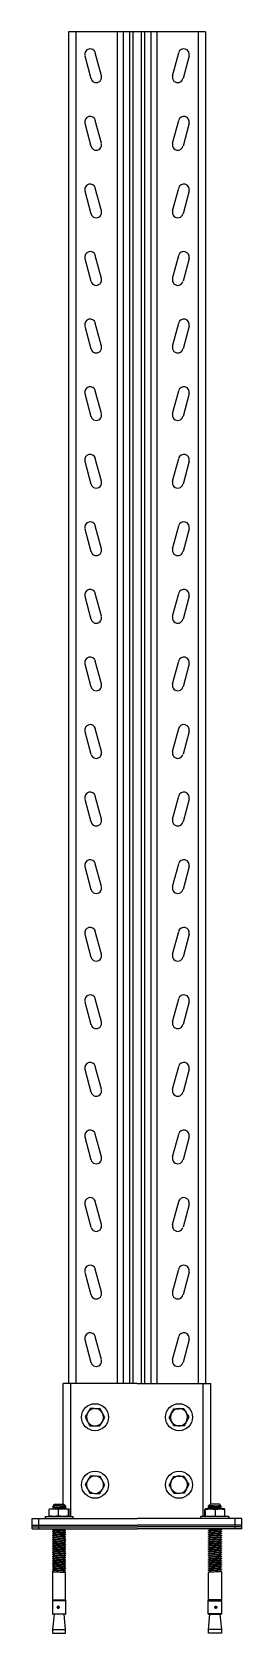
# Model space of a CAD drawing. Header units: millimetres. Extents: x -143 to 12, y -78 to 1106.
import ezdxf

# ---------------------------------------------------------------- set-up
doc = ezdxf.new("R2010")
doc.units = ezdxf.units.MM

# ---------------------------------------------------------------- blocks, each defined once
blk = doc.blocks.new('*U8')
at = {"color": 7, "linetype": 'Continuous', "lineweight": 25}
for p, q in [((-38.5, 7.4), (-34, -9.5)), ((-26.3, -7.4), (-30.8, 9.5)), ((26.3, -7.4), (30.8, 9.5)), ((38.5, 7.4), (34, -9.5))]:
    blk.add_line(p, q, dxfattribs=at)
for centre, start, end in [((-34.6, 8.5), 14.9006, 194.9006), ((34.6, 8.5), 345.0994, 165.0994), ((-30.1, -8.5), 194.9006, 14.9006), ((30.1, -8.5), 165.0994, 345.0994)]:
    blk.add_arc(centre, 4, start, end, dxfattribs=at)
blk = doc.blocks.new('*U7')
at = {"color": 0, "linetype": 'ByBlock', "lineweight": -2, "transparency": 16777216}
for p in [(0, 950), (0, 900), (0, 850), (0, 800), (0, 750), (0, 700), (0, 650), (0, 600), (0, 550), (0, 500), (0, 450), (0, 400), (0, 350), (0, 300), (0, 250), (0, 200), (0, 150), (0, 100), (0, 50), (0, 0)]:
    blk.add_blockref('*U8', p, dxfattribs=at)
blk = doc.blocks.new('DI_COLUNA_FRONTAL_101')
at = {"color": 7, "linetype": 'Continuous', "lineweight": 25}
for p, q in [((-50.5, 1104.8), (-50.5, 104.8)), ((-45.1, 1104.8), (-45.1, 104.8)), ((-14.7, 1104.8), (-14.7, 104.8)), ((-10.1, 1104.8), (-10.1, 104.8)), ((-5.6, 1104.8), (-5.6, 104.8)), ((-3.2, 1104.8), (-3.2, 104.8)), ((3.2, 1104.8), (3.2, 104.8)), ((5.6, 1104.8), (5.6, 104.8)), ((10.1, 1104.8), (10.1, 104.8)), ((14.7, 1104.8), (14.7, 104.8)), ((45.1, 1104.8), (45.1, 104.8)), ((50.5, 1104.8), (50.5, 104.8)), ((-54.5, 14.2), (-54.5, 104.8)), ((0, 104.8), (-54.5, 104.8)), ((-48.9, 6.3), (-48.9, 104.8)), ((0, 104.8), (54.5, 104.8)), ((48.9, 6.3), (48.9, 104.8)), ((54.5, 15.4), (54.5, 104.8)), ((-27.2, 86), (-30.9, 86.1)), ((27.2, 86), (30.9, 86.1)), ((-38.3, 79.9), (-36.6, 76.7)), ((-34.8, 73.5), (-31.1, 73.4)), ((-23.7, 79.6), (-25.4, 82.8)), ((23.7, 79.6), (25.4, 82.8)), ((34.8, 73.5), (31.1, 73.4)), ((38.3, 79.9), (36.6, 76.7)), ((-27.2, 36), (-30.9, 36.1)), ((27.2, 36), (30.9, 36.1)), ((-38.3, 29.9), (-36.6, 26.7)), ((-23.7, 29.6), (-25.4, 32.8)), ((23.7, 29.6), (25.4, 32.8)), ((38.3, 29.9), (36.6, 26.7)), ((-61.5, 11.9), (-64.9, 11.4)), ((-64.9, 11.4), (-64.6, 11.9)), ((-64.6, 11.9), (-50.4, 11.9)), ((-62.3, 13.6), (-62.3, 13.2)), ((-62.3, 12.2), (-62.3, 11.9)), ((-60.9, 15.4), (-61.9, 14.5)), ((-61.5, 14.2), (-61.5, 14)), ((-58, 11.4), (-61.5, 11.9)), ((-60.9, 15.4), (-54.1, 15.4)), ((-54.3, 11.9), (-58, 11.4)), ((-56.6, 14.3), (-52.7, 14.3)), ((-54.5, 11.8), (-54.5, 11.9)), ((-50.6, 11.4), (-54.3, 11.9)), ((-52.7, 14.3), (-54.1, 15.4)), ((-53.5, 11.9), (-53.7, 12)), ((-53.5, 13.4), (-53.5, 14.3)), ((-52.9, 14.3), (-52.8, 11.9)), ((-52.7, 11.9), (-52.7, 14.3)), ((-52.7, 12.5), (-52.7, 12.9)), ((-50.4, 11.9), (-50.6, 11.4)), ((-50.1, 11.4), (-50.4, 11.9)), ((-34.8, 23.5), (-31.1, 23.4)), ((34.8, 23.5), (31.1, 23.4)), ((50.1, 11.4), (50.4, 11.9)), ((64.6, 11.9), (50.4, 11.9)), ((50.4, 11.9), (50.6, 11.4)), ((50.6, 11.4), (54.3, 11.9)), ((52.7, 14.3), (54.1, 15.4)), ((52.7, 11.9), (52.7, 14.3)), ((56.6, 14.3), (52.7, 14.3)), ((53.5, 13.4), (53.5, 13.5)), ((53.5, 11.9), (53.7, 12)), ((60.9, 15.4), (54.1, 15.4)), ((54.3, 11.9), (58, 11.4)), ((54.5, 14.2), (54.5, 14.3)), ((54.5, 11.8), (54.5, 11.9)), ((58, 11.4), (61.5, 11.9)), ((60.9, 15.4), (61.9, 14.5)), ((61.5, 14.2), (61.5, 14)), ((61.5, 11.9), (64.9, 11.4)), ((62.3, 13.6), (62.3, 13.2)), ((62.3, 12.2), (62.3, 11.9)), ((64.9, 11.4), (64.6, 11.9)), ((-77.5, -2.8), (-77.5, 4.8)), ((-77.5, 4.8), (0, 4.8)), ((-77.5, 0), (0, 0)), ((-72.5, -2.8), (-72.5, 4.8)), ((-67.9, 6.3), (-67.9, 4.8)), ((-67.9, 6.3), (-47.1, 6.3)), ((-64.9, 6.8), (-64.9, 11.4)), ((-61.5, 6.3), (-64.9, 6.8)), ((-64.9, 6.8), (-64.6, 6.3)), ((-58, 6.8), (-61.5, 6.3)), ((-58, 6.8), (-58, 11.4)), ((-54.3, 6.3), (-58, 6.8)), ((-54.5, 6.3), (-54.5, 6.3)), ((-50.6, 6.8), (-54.3, 6.3)), ((-50.6, 6.8), (-50.6, 11.4)), ((-50.4, 6.3), (-50.6, 6.8)), ((-50.1, 6.8), (-50.4, 6.3)), ((-50.1, 6.8), (-50.1, 11.4)), ((-47.1, 4.8), (-47.1, 6.3)), ((77.5, 4.8), (0, 4.8)), ((77.5, 0), (0, 0)), ((47.1, 4.8), (47.1, 6.3)), ((67.9, 6.3), (47.1, 6.3)), ((50.1, 6.8), (50.1, 11.4)), ((50.1, 6.8), (50.4, 6.3)), ((50.4, 6.3), (50.6, 6.8)), ((50.6, 6.8), (50.6, 11.4)), ((50.6, 6.8), (54.3, 6.3)), ((54.3, 6.3), (58, 6.8)), ((54.5, 6.3), (54.5, 6.3)), ((58, 6.8), (58, 11.4)), ((58, 6.8), (61.5, 6.3)), ((61.5, 6.3), (64.9, 6.8)), ((64.9, 6.8), (64.6, 6.3)), ((64.9, 6.8), (64.9, 11.4)), ((67.9, 6.3), (67.9, 4.8)), ((72.5, -2.8), (72.5, 4.8)), ((77.5, -2.8), (77.5, 4.8)), ((-77.5, -1.4), (0, -1.4)), ((-77.5, -2.8), (0, -2.8)), ((-62.3, -3.3), (-62.3, -3.7)), ((-62.3, -4.7), (-62.3, -5.1)), ((-62.3, -6.2), (-62.3, -6.5)), ((-62.3, -7.6), (-62.3, -7.9)), ((-62.3, -9), (-62.3, -9.3)), ((-62.3, -10.4), (-62.3, -10.7)), ((-62.3, -11.8), (-62.3, -12.2)), ((-52.8, -4), (-52.8, -4)), ((-52.8, -5.4), (-52.8, -5.4)), ((-52.8, -6.8), (-52.8, -6.9)), ((-52.8, -8.2), (-52.8, -8.3)), ((-52.8, -9.6), (-52.8, -9.7)), ((-52.8, -11), (-52.8, -11.1)), ((-52.7, -3), (-52.7, -2.8)), ((-52.7, -4.4), (-52.7, -4)), ((-52.7, -5.8), (-52.7, -5.4)), ((-52.7, -7.2), (-52.7, -6.9)), ((-52.7, -8.6), (-52.7, -8.3)), ((-52.7, -10), (-52.7, -9.7)), ((-52.7, -11.4), (-52.7, -11.1)), ((77.5, -1.4), (0, -1.4)), ((77.5, -2.8), (0, -2.8)), ((52.7, -3), (52.7, -2.8)), ((52.7, -4.4), (52.7, -4)), ((52.7, -5.8), (52.7, -5.4)), ((52.7, -7.2), (52.7, -6.9)), ((52.7, -8.6), (52.7, -8.3)), ((52.7, -10), (52.7, -9.7)), ((52.7, -11.4), (52.7, -11.1)), ((52.8, -4), (52.8, -4)), ((52.8, -5.4), (52.8, -5.4)), ((52.8, -6.8), (52.8, -6.9)), ((52.8, -8.2), (52.8, -8.3)), ((52.8, -9.6), (52.8, -9.7)), ((52.8, -11), (52.8, -11.1)), ((62.3, -3.3), (62.3, -3.7)), ((62.3, -4.7), (62.3, -5.1)), ((62.3, -6.2), (62.3, -6.5)), ((62.3, -7.6), (62.3, -7.9)), ((62.3, -9), (62.3, -9.3)), ((62.3, -10.4), (62.3, -10.7)), ((62.3, -11.8), (62.3, -12.2)), ((-62.3, -13.2), (-62.3, -13.6)), ((-62.3, -14.6), (-62.3, -15)), ((-62.3, -16), (-62.3, -16.4)), ((-62.3, -17.4), (-62.3, -17.8)), ((-62.3, -18.9), (-62.3, -19.2)), ((-62.3, -20.3), (-62.3, -20.6)), ((-62.3, -21.7), (-62.3, -22)), ((-62.3, -23.1), (-62.3, -23.4)), ((-52.8, -12.5), (-52.8, -12.5)), ((-52.8, -13.9), (-52.8, -13.9)), ((-52.8, -15.3), (-52.8, -15.3)), ((-52.8, -16.7), (-52.8, -16.7)), ((-52.8, -18.1), (-52.8, -18.1)), ((-52.8, -19.5), (-52.8, -19.6)), ((-52.8, -20.9), (-52.8, -21)), ((-52.8, -22.3), (-52.8, -22.4)), ((-52.7, -12.9), (-52.7, -12.5)), ((-52.7, -14.3), (-52.7, -13.9)), ((-52.7, -15.7), (-52.7, -15.3)), ((-52.7, -17.1), (-52.7, -16.7)), ((-52.7, -18.5), (-52.7, -18.1)), ((-52.7, -19.9), (-52.7, -19.6)), ((-52.7, -21.3), (-52.7, -21)), ((-52.7, -22.7), (-52.7, -22.4)), ((52.7, -12.9), (52.7, -12.5)), ((52.7, -14.3), (52.7, -13.9)), ((52.7, -15.7), (52.7, -15.3)), ((52.7, -17.1), (52.7, -16.7)), ((52.7, -18.5), (52.7, -18.1)), ((52.7, -19.9), (52.7, -19.6)), ((52.7, -21.3), (52.7, -21)), ((52.7, -22.7), (52.7, -22.4)), ((52.8, -12.5), (52.8, -12.5)), ((52.8, -13.9), (52.8, -13.9)), ((52.8, -15.3), (52.8, -15.3)), ((52.8, -16.7), (52.8, -16.7)), ((52.8, -18.1), (52.8, -18.1)), ((52.8, -19.5), (52.8, -19.6)), ((52.8, -20.9), (52.8, -21)), ((52.8, -22.3), (52.8, -22.4)), ((62.3, -13.2), (62.3, -13.6)), ((62.3, -14.6), (62.3, -15)), ((62.3, -16), (62.3, -16.4)), ((62.3, -17.4), (62.3, -17.8)), ((62.3, -18.9), (62.3, -19.2)), ((62.3, -20.3), (62.3, -20.6)), ((62.3, -21.7), (62.3, -22)), ((62.3, -23.1), (62.3, -23.4)), ((-62.3, -24.5), (-62.3, -24.9)), ((-62.3, -25.9), (-62.3, -26.3)), ((-62.3, -27.3), (-62.3, -27.7)), ((-62.3, -28.7), (-62.3, -29.1)), ((-62.3, -30.1), (-62.3, -30.5)), ((-62.3, -31.6), (-62.3, -31.9)), ((-62.3, -33), (-62.3, -33.3)), ((-62.3, -34.4), (-62.3, -55.3)), ((-52.8, -23.7), (-52.8, -23.8)), ((-52.8, -25.2), (-52.8, -25.2)), ((-52.8, -26.6), (-52.8, -26.6)), ((-52.8, -28), (-52.8, -28)), ((-52.8, -29.4), (-52.8, -29.4)), ((-52.8, -30.8), (-52.8, -30.8)), ((-52.8, -32.2), (-52.8, -32.3)), ((-52.8, -33.6), (-52.8, -33.7)), ((-52.8, -35), (-52.8, -35.1)), ((-52.7, -24.1), (-52.7, -23.8)), ((-52.7, -25.6), (-52.7, -25.2)), ((-52.7, -27), (-52.7, -26.6)), ((-52.7, -28.4), (-52.7, -28)), ((-52.7, -29.8), (-52.7, -29.4)), ((-52.7, -31.2), (-52.7, -30.8)), ((-52.7, -32.6), (-52.7, -32.3)), ((-52.7, -34), (-52.7, -33.7)), ((-52.7, -55.3), (-52.7, -35.1)), ((52.7, -24.1), (52.7, -23.8)), ((52.7, -25.6), (52.7, -25.2)), ((52.7, -27), (52.7, -26.6)), ((52.7, -28.4), (52.7, -28)), ((52.7, -29.8), (52.7, -29.4)), ((52.7, -31.2), (52.7, -30.8)), ((52.7, -32.6), (52.7, -32.3)), ((52.7, -34), (52.7, -33.7)), ((52.7, -55.3), (52.7, -35.1)), ((52.8, -23.7), (52.8, -23.8)), ((52.8, -25.2), (52.8, -25.2)), ((52.8, -26.6), (52.8, -26.6)), ((52.8, -28), (52.8, -28)), ((52.8, -29.4), (52.8, -29.4)), ((52.8, -30.8), (52.8, -30.8)), ((52.8, -32.2), (52.8, -32.3)), ((52.8, -33.6), (52.8, -33.7)), ((52.8, -35), (52.8, -35.1)), ((62.3, -24.5), (62.3, -24.9)), ((62.3, -25.9), (62.3, -26.3)), ((62.3, -27.3), (62.3, -27.7)), ((62.3, -28.7), (62.3, -29.1)), ((62.3, -30.1), (62.3, -30.5)), ((62.3, -31.6), (62.3, -31.9)), ((62.3, -33), (62.3, -33.3)), ((62.3, -34.4), (62.3, -55.3)), ((-62.7, -55.7), (-52.3, -55.7)), ((-62.5, -56), (-62.5, -65.7)), ((-52.5, -56), (-62.5, -56)), ((-62.3, -55.3), (-52.7, -55.3)), ((-52.5, -65.7), (-52.5, -56)), ((62.7, -55.7), (52.3, -55.7)), ((52.5, -65.7), (52.5, -56)), ((52.5, -56), (62.5, -56)), ((62.3, -55.3), (52.7, -55.3)), ((62.5, -56), (62.5, -65.7)), ((-62.5, -65.7), (-52.5, -65.7)), ((-61.2, -65.9), (-62.3, -77.3)), ((-52.8, -65.9), (-62.2, -65.9)), ((-52.7, -77.3), (-53.8, -65.9)), ((62.5, -65.7), (52.5, -65.7)), ((52.7, -77.3), (53.8, -65.9)), ((52.8, -65.9), (62.2, -65.9)), ((61.2, -65.9), (62.3, -77.3)), ((-62.3, -77.3), (-62.3, -79.9)), ((-62.3, -77.3), (-52.7, -77.3)), ((-62.3, -79.9), (-52.7, -79.9)), ((-52.7, -79.9), (-52.7, -77.3)), ((52.7, -79.9), (52.7, -77.3)), ((62.3, -77.3), (52.7, -77.3)), ((62.3, -79.9), (52.7, -79.9)), ((62.3, -77.3), (62.3, -79.9))]:
    blk.add_line(p, q, dxfattribs=at)
blk.add_line((50.5, 1104.8), (-50.5, 1104.8))
for centre in [(-31, 79.8), (31, 79.8), (-31, 29.8), (31, 29.8)]:
    blk.add_circle(centre, 10, dxfattribs=at)
for centre, radius, start, end in [((-31, 79.8), 6.35, 148.6493, 208.6493), ((-31, 79.8), 6.35, 208.6493, 148.6493), ((31, 79.8), 6.35, 31.3507, 331.3507), ((31, 79.8), 6.35, 331.3507, 31.3507), ((-31, 29.8), 6.35, 328.6493, 268.6493), ((31, 29.8), 6.35, 271.3507, 211.3507), ((-31, 29.8), 6.35, 268.6493, 328.6493), ((31, 29.8), 6.35, 211.3507, 271.3507), ((-62.7, -55.3), 0.426, 270, 0), ((-62.2, -56), 0.254, 90, 180), ((-52.8, -56), 0.254, 0, 90), ((-52.3, -55.3), 0.426, 180, 270), ((52.3, -55.3), 0.426, 270, 0), ((52.8, -56), 0.254, 90, 180), ((62.2, -56), 0.254, 0, 90), ((62.7, -55.3), 0.426, 180, 270), ((-62.2, -65.7), 0.254, 180, 270), ((-52.8, -65.7), 0.254, 270, 0), ((52.8, -65.7), 0.254, 180, 270), ((62.2, -65.7), 0.254, 270, 0)]:
    blk.add_arc(centre, radius, start, end, dxfattribs=at)
for points, knots in [([(-36.4, 83.1), (-36.9, 82.2), (-37.6, 81.2), (-38.2, 80.1), (-38.3, 79.9)], [0, 0, 0, 0, 0.788999, 1, 1, 1, 1]), ([(-34.5, 86.2), (-35, 85.4), (-35.6, 84.4), (-36.3, 83.3), (-36.4, 83.1)], [0, 0, 0, 0, 0.768151, 1, 1, 1, 1]), ([(-30.9, 86.1), (-30.9, 86.1), (-32.2, 86.1), (-33.4, 86.2), (-34.5, 86.2)], [0, 0, 0, 0, 0.070214, 1, 1, 1, 1]), ([(-25.4, 82.8), (-25.5, 82.9), (-26.1, 84), (-26.6, 85), (-27.2, 86)], [0, 0, 0, 0, 0.070214, 1, 1, 1, 1]), ([(25.4, 82.8), (25.5, 82.9), (26.1, 84), (26.6, 85), (27.2, 86)], [0, 0, 0, 0, 0.070214, 1, 1, 1, 1]), ([(30.9, 86.1), (30.9, 86.1), (32.2, 86.1), (33.4, 86.2), (34.5, 86.2)], [0, 0, 0, 0, 0.070214, 1, 1, 1, 1]), ([(34.5, 86.2), (35, 85.4), (35.6, 84.4), (36.3, 83.3), (36.4, 83.1)], [0, 0, 0, 0, 0.768151, 1, 1, 1, 1]), ([(36.4, 83.1), (36.9, 82.2), (37.6, 81.2), (38.2, 80.1), (38.3, 79.9)], [0, 0, 0, 0, 0.788999, 1, 1, 1, 1]), ([(-36.6, 76.7), (-36.5, 76.6), (-35.9, 75.6), (-35.4, 74.5), (-34.8, 73.5)], [0, 0, 0, 0, 0.070214, 1, 1, 1, 1]), ([(-31.1, 73.4), (-31.1, 73.4), (-29.8, 73.4), (-28.6, 73.4), (-27.5, 73.3)], [0, 0, 0, 0, 0.070214, 1, 1, 1, 1]), ([(-27.5, 73.3), (-27.4, 73.5), (-26.7, 74.6), (-26.1, 75.6), (-25.6, 76.5)], [0, 0, 0, 0, 0.211001, 1, 1, 1, 1]), ([(-25.6, 76.5), (-25.4, 76.7), (-24.8, 77.8), (-24.2, 78.8), (-23.7, 79.6)], [0, 0, 0, 0, 0.231849, 1, 1, 1, 1]), ([(25.6, 76.5), (25.4, 76.7), (24.8, 77.8), (24.2, 78.8), (23.7, 79.6)], [0, 0, 0, 0, 0.231849, 1, 1, 1, 1]), ([(27.5, 73.3), (27.4, 73.5), (26.7, 74.6), (26.1, 75.6), (25.6, 76.5)], [0, 0, 0, 0, 0.211001, 1, 1, 1, 1]), ([(31.1, 73.4), (31.1, 73.4), (29.8, 73.4), (28.6, 73.4), (27.5, 73.3)], [0, 0, 0, 0, 0.070214, 1, 1, 1, 1]), ([(36.6, 76.7), (36.5, 76.6), (35.9, 75.6), (35.4, 74.5), (34.8, 73.5)], [0, 0, 0, 0, 0.070214, 1, 1, 1, 1]), ([(-34.5, 36.2), (-35, 35.4), (-35.6, 34.4), (-36.3, 33.3), (-36.4, 33.1)], [0, 0, 0, 0, 0.768151, 1, 1, 1, 1]), ([(-30.9, 36.1), (-30.9, 36.1), (-32.2, 36.1), (-33.4, 36.2), (-34.5, 36.2)], [0, 0, 0, 0, 0.070214, 1, 1, 1, 1]), ([(-25.4, 32.8), (-25.5, 32.9), (-26.1, 34), (-26.6, 35), (-27.2, 36)], [0, 0, 0, 0, 0.0702136, 1, 1, 1, 1]), ([(25.4, 32.8), (25.5, 32.9), (26.1, 34), (26.6, 35), (27.2, 36)], [0, 0, 0, 0, 0.0702136, 1, 1, 1, 1]), ([(30.9, 36.1), (30.9, 36.1), (32.2, 36.1), (33.4, 36.2), (34.5, 36.2)], [0, 0, 0, 0, 0.070214, 1, 1, 1, 1]), ([(34.5, 36.2), (35, 35.4), (35.6, 34.4), (36.3, 33.3), (36.4, 33.1)], [0, 0, 0, 0, 0.768151, 1, 1, 1, 1]), ([(-36.4, 33.1), (-36.9, 32.2), (-37.6, 31.2), (-38.2, 30.1), (-38.3, 29.9)], [0, 0, 0, 0, 0.788999, 1, 1, 1, 1]), ([(-36.6, 26.7), (-36.5, 26.6), (-35.9, 25.6), (-35.4, 24.5), (-34.8, 23.5)], [0, 0, 0, 0, 0.0702136, 1, 1, 1, 1]), ([(-27.5, 23.3), (-27.4, 23.5), (-26.7, 24.6), (-26.1, 25.6), (-25.6, 26.5)], [0, 0, 0, 0, 0.211001, 1, 1, 1, 1]), ([(-25.6, 26.5), (-25.4, 26.7), (-24.8, 27.8), (-24.2, 28.8), (-23.7, 29.6)], [0, 0, 0, 0, 0.231849, 1, 1, 1, 1]), ([(25.6, 26.5), (25.4, 26.7), (24.8, 27.8), (24.2, 28.8), (23.7, 29.6)], [0, 0, 0, 0, 0.231849, 1, 1, 1, 1]), ([(27.5, 23.3), (27.4, 23.5), (26.7, 24.6), (26.1, 25.6), (25.6, 26.5)], [0, 0, 0, 0, 0.211001, 1, 1, 1, 1]), ([(36.6, 26.7), (36.5, 26.6), (35.9, 25.6), (35.4, 24.5), (34.8, 23.5)], [0, 0, 0, 0, 0.0702136, 1, 1, 1, 1]), ([(36.4, 33.1), (36.9, 32.2), (37.6, 31.2), (38.2, 30.1), (38.3, 29.9)], [0, 0, 0, 0, 0.788999, 1, 1, 1, 1]), ([(-62.2, 13.6), (-62.2, 13.6), (-62.4, 13.6), (-61.9, 13.5), (-61, 13.4), (-59.1, 13.3), (-56.8, 13.2), (-54.8, 13.1), (-53.5, 13), (-53.2, 13), (-53, 13)], [0, 0, 0, 0, 0.014281, 0.140615, 0.269583, 0.437937, 0.608253, 0.77768, 0.910884, 1, 1, 1, 1]), ([(-62.2, 12.2), (-62.2, 12.2), (-62.4, 12.2), (-61.9, 12.1), (-60.9, 12), (-59.5, 11.9), (-58.5, 11.9), (-58.2, 11.9)], [0, 0, 0, 0, 0.028413, 0.279767, 0.536361, 0.871316, 1, 1, 1, 1]), ([(-61.5, 14.1), (-61.6, 14), (-61.9, 13.8), (-62.1, 13.7), (-62.2, 13.6)], [0, 0, 0, 0, 0.485987, 1, 1, 1, 1]), ([(-62.2, 13.2), (-62.2, 13.2), (-62.3, 13.2), (-61.6, 13.1), (-60.3, 13), (-58.5, 12.9), (-56.4, 12.8), (-54.4, 12.7), (-52.9, 12.6), (-52.9, 12.6), (-52.9, 12.5)], [0, 0, 0, 0, 0.0593489, 0.184453, 0.3095254, 0.4346192, 0.5596926, 0.7211509, 0.8812084, 1, 1, 1, 1]), ([(-61.5, 12.6), (-61.6, 12.6), (-61.9, 12.4), (-62.1, 12.3), (-62.2, 12.2)], [0, 0, 0, 0, 0.486002, 1, 1, 1, 1]), ([(-56.6, 14.3), (-56.6, 14.3), (-56.6, 14.3), (-56.7, 14.3), (-57, 14.3), (-57.4, 14.3), (-58.3, 14.3), (-59.6, 14.3), (-60.8, 14.4), (-61.6, 14.4), (-62, 14.5), (-61.9, 14.5), (-61.9, 14.5)], [0, 0, 0, 0, 0.000016, 0.000755, 0.035724, 0.088405, 0.180088, 0.371996, 0.561663, 0.750218, 0.934458, 1, 1, 1, 1]), ([(-56.6, 14.3), (-55.9, 14.2), (-54.3, 14.2), (-52.9, 14), (-52.9, 14), (-52.9, 14)], [0, 0, 0, 0, 0.366695, 0.730208, 1, 1, 1, 1]), ([(-56.6, 13.6), (-56.1, 13.6), (-55.1, 13.5), (-54.1, 13.5), (-53.9, 13.4), (-53.8, 13.4)], [0, 0, 0, 0, 0.387993, 0.756621, 1, 1, 1, 1]), ([(-53, 13), (-53.1, 13), (-53.3, 13.2), (-53.6, 13.3), (-53.7, 13.4)], [0, 0, 0, 0, 0.500022, 1, 1, 1, 1]), ([(-53.5, 11.9), (-53.5, 11.9), (-53.5, 11.9), (-53.5, 11.9), (-53.5, 12), (-53.5, 12), (-53.5, 12.1), (-53.5, 12.1), (-53.5, 12.8), (-53.5, 13.6), (-53.5, 14.3)], [0, 0, 0, 0, 0.073475, 0.073475, 0.073475, 0.573435, 1.073475, 1.073475, 1.073475, 3.217165, 3.217165, 3.217165, 3.217165]), ([(-31.1, 23.4), (-31.1, 23.4), (-29.8, 23.4), (-28.6, 23.4), (-27.5, 23.3)], [0, 0, 0, 0, 0.070214, 1, 1, 1, 1]), ([(31.1, 23.4), (31.1, 23.4), (29.8, 23.4), (28.6, 23.4), (27.5, 23.3)], [0, 0, 0, 0, 0.070214, 1, 1, 1, 1]), ([(56.6, 14.3), (55.9, 14.2), (54.3, 14.2), (52.9, 14), (52.9, 14), (52.9, 14)], [0, 0, 0, 0, 0.366695, 0.730208, 1, 1, 1, 1]), ([(52.9, 11.9), (52.9, 12.5), (52.9, 13.1), (52.9, 13.8), (52.9, 13.8), (52.9, 13.9), (52.9, 13.9), (52.9, 14)], [0, 0, 0, 0, 1.905582, 1.905582, 1.905582, 2.405542, 2.905582, 2.905582, 2.905582, 2.905582]), ([(62.2, 13.2), (62.2, 13.2), (62.3, 13.2), (61.6, 13.1), (60.3, 13), (58.5, 12.9), (56.4, 12.8), (54.4, 12.7), (52.9, 12.6), (52.9, 12.6), (52.9, 12.5)], [0, 0, 0, 0, 0.0593489, 0.184453, 0.3095254, 0.4346192, 0.5596926, 0.7211509, 0.8812084, 1, 1, 1, 1]), ([(62.2, 13.6), (62.2, 13.6), (62.4, 13.6), (61.9, 13.5), (61, 13.4), (59.1, 13.3), (56.8, 13.2), (54.8, 13.1), (53.5, 13), (53.2, 13), (53, 13)], [0, 0, 0, 0, 0.014281, 0.140615, 0.269583, 0.437937, 0.608253, 0.77768, 0.910884, 1, 1, 1, 1]), ([(53, 13), (53.1, 13), (53.3, 13.2), (53.6, 13.3), (53.7, 13.4)], [0, 0, 0, 0, 0.500022, 1, 1, 1, 1]), ([(56.6, 13.6), (56.1, 13.6), (55.1, 13.5), (54.1, 13.5), (53.9, 13.4), (53.8, 13.4)], [0, 0, 0, 0, 0.387993, 0.756621, 1, 1, 1, 1]), ([(56.6, 14.3), (56.6, 14.3), (56.6, 14.3), (56.7, 14.3), (57, 14.3), (57.4, 14.3), (58.3, 14.3), (59.6, 14.3), (60.8, 14.4), (61.6, 14.4), (62, 14.5), (61.9, 14.5), (61.9, 14.5)], [0, 0, 0, 0, 0.000016, 0.000755, 0.035724, 0.088405, 0.180088, 0.371996, 0.561663, 0.750218, 0.934458, 1, 1, 1, 1]), ([(62.2, 12.2), (62.2, 12.2), (62.4, 12.2), (61.9, 12.1), (60.9, 12), (59.5, 11.9), (58.5, 11.9), (58.2, 11.9)], [0, 0, 0, 0, 0.028413, 0.279767, 0.536361, 0.871316, 1, 1, 1, 1]), ([(61.5, 14.1), (61.6, 14), (61.9, 13.8), (62.1, 13.7), (62.2, 13.6)], [0, 0, 0, 0, 0.485987, 1, 1, 1, 1]), ([(61.5, 12.6), (61.6, 12.6), (61.9, 12.4), (62.1, 12.3), (62.2, 12.2)], [0, 0, 0, 0, 0.486002, 1, 1, 1, 1]), ([(-62.2, -3.3), (-62.2, -3.3), (-62.4, -3.4), (-61.9, -3.4), (-61, -3.5), (-59.1, -3.6), (-56.8, -3.7), (-54.8, -3.8), (-53.5, -3.9), (-53.2, -3.9), (-53, -4)], [0, 0, 0, 0, 0.014281, 0.140613, 0.269578, 0.437929, 0.608242, 0.777667, 0.910868, 1, 1, 1, 1]), ([(-62.2, -4.7), (-62.2, -4.7), (-62.4, -4.8), (-61.9, -4.8), (-61, -4.9), (-59.1, -5), (-56.8, -5.1), (-54.8, -5.2), (-53.5, -5.3), (-53.2, -5.4), (-53, -5.4)], [0, 0, 0, 0, 0.0142805, 0.1406123, 0.2695779, 0.4379281, 0.6082411, 0.7776653, 0.9108662, 1, 1, 1, 1]), ([(-62.2, -6.2), (-62.2, -6.2), (-62.4, -6.2), (-61.9, -6.2), (-61, -6.3), (-59.1, -6.4), (-56.8, -6.5), (-54.8, -6.6), (-53.5, -6.7), (-53.2, -6.8), (-53, -6.8)], [0, 0, 0, 0, 0.014281, 0.140612, 0.269577, 0.437927, 0.60824, 0.777664, 0.910865, 1, 1, 1, 1]), ([(-62.2, -7.6), (-62.2, -7.6), (-62.4, -7.6), (-61.9, -7.7), (-61, -7.7), (-59.1, -7.8), (-56.8, -8), (-54.8, -8.1), (-53.5, -8.1), (-53.2, -8.2), (-53, -8.2)], [0, 0, 0, 0, 0.014281, 0.140612, 0.269577, 0.437927, 0.608239, 0.777663, 0.910863, 1, 1, 1, 1]), ([(-62.2, -9), (-62.2, -9), (-62.4, -9), (-61.9, -9.1), (-61, -9.2), (-59.1, -9.3), (-56.8, -9.4), (-54.8, -9.5), (-53.5, -9.5), (-53.2, -9.6), (-53, -9.6)], [0, 0, 0, 0, 0.01428, 0.140612, 0.269577, 0.437926, 0.608238, 0.777662, 0.910862, 1, 1, 1, 1]), ([(-62.2, -10.4), (-62.2, -10.4), (-62.4, -10.4), (-61.9, -10.5), (-61, -10.6), (-59.1, -10.7), (-56.8, -10.8), (-54.8, -10.9), (-53.5, -11), (-53.2, -11), (-53, -11)], [0, 0, 0, 0, 0.01428, 0.140611, 0.269576, 0.437925, 0.608237, 0.777661, 0.910861, 1, 1, 1, 1]), ([(-62.2, -11.8), (-62.2, -11.8), (-62.4, -11.8), (-61.9, -11.9), (-61, -12), (-59.1, -12.1), (-56.8, -12.2), (-54.8, -12.3), (-53.5, -12.4), (-53.2, -12.4), (-53, -12.4)], [0, 0, 0, 0, 0.01428, 0.140611, 0.269576, 0.437925, 0.608237, 0.77766, 0.910859, 1, 1, 1, 1]), ([(-61.5, -2.9), (-61.6, -3), (-61.9, -3.1), (-62.1, -3.2), (-62.2, -3.3)], [0, 0, 0, 0, 0.486169, 1, 1, 1, 1]), ([(-62.2, -3.7), (-62.2, -3.7), (-62.3, -3.7), (-61.6, -3.8), (-60.3, -3.9), (-58.5, -4), (-56.4, -4.1), (-54.4, -4.2), (-52.9, -4.3), (-52.9, -4.4), (-52.9, -4.4)], [0, 0, 0, 0, 0.059349, 0.184453, 0.309525, 0.434619, 0.559693, 0.721151, 0.881208, 1, 1, 1, 1]), ([(-61.5, -4.3), (-61.6, -4.4), (-61.9, -4.5), (-62.1, -4.6), (-62.2, -4.7)], [0, 0, 0, 0, 0.486184, 1, 1, 1, 1]), ([(-62.2, -5.1), (-62.2, -5.1), (-62.3, -5.2), (-61.6, -5.2), (-60.3, -5.3), (-58.5, -5.4), (-56.4, -5.5), (-54.4, -5.6), (-52.9, -5.7), (-52.9, -5.8), (-52.9, -5.8)], [0, 0, 0, 0, 0.059349, 0.184453, 0.309525, 0.434619, 0.559693, 0.721151, 0.881208, 1, 1, 1, 1]), ([(-61.5, -5.7), (-61.6, -5.8), (-61.9, -5.9), (-62.1, -6.1), (-62.2, -6.1)], [0, 0, 0, 0, 0.486199, 1, 1, 1, 1]), ([(-62.2, -6.5), (-62.2, -6.5), (-62.3, -6.6), (-61.6, -6.6), (-60.3, -6.7), (-58.5, -6.8), (-56.4, -6.9), (-54.4, -7), (-52.9, -7.1), (-52.9, -7.2), (-52.9, -7.2)], [0, 0, 0, 0, 0.059349, 0.184453, 0.309525, 0.434619, 0.559693, 0.721151, 0.881208, 1, 1, 1, 1]), ([(-61.5, -7.1), (-61.6, -7.2), (-61.9, -7.3), (-62.1, -7.5), (-62.2, -7.5)], [0, 0, 0, 0, 0.4862146, 1, 1, 1, 1]), ([(-62.2, -7.9), (-62.2, -7.9), (-62.3, -8), (-61.6, -8), (-60.3, -8.1), (-58.5, -8.2), (-56.4, -8.3), (-54.4, -8.4), (-52.9, -8.5), (-52.9, -8.6), (-52.9, -8.6)], [0, 0, 0, 0, 0.059349, 0.184453, 0.309525, 0.434619, 0.559693, 0.721151, 0.881208, 1, 1, 1, 1]), ([(-61.5, -8.5), (-61.6, -8.6), (-61.9, -8.7), (-62.1, -8.9), (-62.2, -9)], [0, 0, 0, 0, 0.48623, 1, 1, 1, 1]), ([(-62.2, -9.3), (-62.2, -9.3), (-62.3, -9.4), (-61.6, -9.5), (-60.3, -9.5), (-58.5, -9.6), (-56.4, -9.7), (-54.4, -9.8), (-52.9, -9.9), (-52.9, -10), (-52.9, -10)], [0, 0, 0, 0, 0.059349, 0.184453, 0.309525, 0.434619, 0.559693, 0.721151, 0.881208, 1, 1, 1, 1]), ([(-61.5, -9.9), (-61.6, -10), (-61.9, -10.2), (-62.1, -10.3), (-62.2, -10.4)], [0, 0, 0, 0, 0.4862448, 1, 1, 1, 1]), ([(-62.2, -10.7), (-62.2, -10.8), (-62.3, -10.8), (-61.6, -10.9), (-60.3, -11), (-58.5, -11), (-56.4, -11.1), (-54.4, -11.2), (-52.9, -11.4), (-52.9, -11.4), (-52.9, -11.4)], [0, 0, 0, 0, 0.059349, 0.184453, 0.309525, 0.434619, 0.559693, 0.721151, 0.881208, 1, 1, 1, 1]), ([(-61.5, -11.3), (-61.6, -11.4), (-61.9, -11.6), (-62.1, -11.7), (-62.2, -11.8)], [0, 0, 0, 0, 0.48626, 1, 1, 1, 1]), ([(-54.3, -2.8), (-53.8, -2.8), (-52.9, -2.9), (-52.9, -3), (-52.9, -3)], [0, 0, 0, 0, 0.535032, 1, 1, 1, 1]), ([(-53, -4), (-53.1, -3.9), (-53.3, -3.7), (-53.6, -3.6), (-53.7, -3.5)], [0, 0, 0, 0, 0.499916, 1, 1, 1, 1]), ([(-53, -5.4), (-53.1, -5.3), (-53.3, -5.2), (-53.6, -5), (-53.7, -4.9)], [0, 0, 0, 0, 0.499907, 1, 1, 1, 1]), ([(-53, -6.8), (-53.1, -6.7), (-53.3, -6.6), (-53.6, -6.4), (-53.7, -6.3)], [0, 0, 0, 0, 0.499898, 1, 1, 1, 1]), ([(-53, -8.2), (-53.1, -8.1), (-53.3, -8), (-53.6, -7.8), (-53.7, -7.8)], [0, 0, 0, 0, 0.49989, 1, 1, 1, 1]), ([(-53, -9.6), (-53.1, -9.5), (-53.3, -9.4), (-53.6, -9.2), (-53.7, -9.2)], [0, 0, 0, 0, 0.499881, 1, 1, 1, 1]), ([(-53, -11), (-53.1, -10.9), (-53.3, -10.8), (-53.6, -10.7), (-53.7, -10.6)], [0, 0, 0, 0, 0.4998721, 1, 1, 1, 1]), ([(-53.5, -3.6), (-53.5, -3.5), (-53.5, -3.5), (-53.5, -3.4), (-53.5, -3.4)], [0, 0, 0, 0, 0.49952, 1, 1, 1, 1]), ([(-53.5, -5), (-53.5, -5), (-53.5, -4.9), (-53.5, -4.8), (-53.5, -4.8)], [0, 0, 0, 0, 0.49948, 1, 1, 1, 1]), ([(-53.5, -6.4), (-53.5, -6.4), (-53.5, -6.3), (-53.5, -6.3), (-53.5, -6.2)], [0, 0, 0, 0, 0.499441, 1, 1, 1, 1]), ([(-53.5, -7.8), (-53.5, -7.8), (-53.5, -7.7), (-53.5, -7.7), (-53.5, -7.6)], [0, 0, 0, 0, 0.499401, 1, 1, 1, 1]), ([(-53.5, -9.2), (-53.5, -9.2), (-53.5, -9.1), (-53.5, -9.1), (-53.5, -9)], [0, 0, 0, 0, 0.4993607, 1, 1, 1, 1]), ([(-53.5, -10.6), (-53.5, -10.6), (-53.5, -10.5), (-53.5, -10.5), (-53.5, -10.5)], [0, 0, 0, 0, 0.499321, 1, 1, 1, 1]), ([(54.3, -2.8), (53.8, -2.8), (52.9, -2.9), (52.9, -3), (52.9, -3)], [0, 0, 0, 0, 0.535032, 1, 1, 1, 1]), ([(62.2, -3.7), (62.2, -3.7), (62.3, -3.7), (61.6, -3.8), (60.3, -3.9), (58.5, -4), (56.4, -4.1), (54.4, -4.2), (52.9, -4.3), (52.9, -4.4), (52.9, -4.4)], [0, 0, 0, 0, 0.059349, 0.184453, 0.309525, 0.434619, 0.559693, 0.721151, 0.881208, 1, 1, 1, 1]), ([(62.2, -5.1), (62.2, -5.1), (62.3, -5.2), (61.6, -5.2), (60.3, -5.3), (58.5, -5.4), (56.4, -5.5), (54.4, -5.6), (52.9, -5.7), (52.9, -5.8), (52.9, -5.8)], [0, 0, 0, 0, 0.059349, 0.184453, 0.309525, 0.434619, 0.559693, 0.721151, 0.881208, 1, 1, 1, 1]), ([(62.2, -6.5), (62.2, -6.5), (62.3, -6.6), (61.6, -6.6), (60.3, -6.7), (58.5, -6.8), (56.4, -6.9), (54.4, -7), (52.9, -7.1), (52.9, -7.2), (52.9, -7.2)], [0, 0, 0, 0, 0.059349, 0.184453, 0.309525, 0.434619, 0.559693, 0.721151, 0.881208, 1, 1, 1, 1]), ([(62.2, -7.9), (62.2, -7.9), (62.3, -8), (61.6, -8), (60.3, -8.1), (58.5, -8.2), (56.4, -8.3), (54.4, -8.4), (52.9, -8.5), (52.9, -8.6), (52.9, -8.6)], [0, 0, 0, 0, 0.059349, 0.184453, 0.309525, 0.434619, 0.559693, 0.721151, 0.881208, 1, 1, 1, 1]), ([(62.2, -9.3), (62.2, -9.3), (62.3, -9.4), (61.6, -9.5), (60.3, -9.5), (58.5, -9.6), (56.4, -9.7), (54.4, -9.8), (52.9, -9.9), (52.9, -10), (52.9, -10)], [0, 0, 0, 0, 0.059349, 0.184453, 0.309525, 0.434619, 0.559693, 0.721151, 0.881208, 1, 1, 1, 1]), ([(62.2, -10.7), (62.2, -10.8), (62.3, -10.8), (61.6, -10.9), (60.3, -11), (58.5, -11), (56.4, -11.1), (54.4, -11.2), (52.9, -11.4), (52.9, -11.4), (52.9, -11.4)], [0, 0, 0, 0, 0.059349, 0.184453, 0.309525, 0.434619, 0.559693, 0.721151, 0.881208, 1, 1, 1, 1]), ([(62.2, -3.3), (62.2, -3.3), (62.4, -3.4), (61.9, -3.4), (61, -3.5), (59.1, -3.6), (56.8, -3.7), (54.8, -3.8), (53.5, -3.9), (53.2, -3.9), (53, -4)], [0, 0, 0, 0, 0.014281, 0.140613, 0.269578, 0.437929, 0.608242, 0.777667, 0.910868, 1, 1, 1, 1]), ([(53, -4), (53.1, -3.9), (53.3, -3.7), (53.6, -3.6), (53.7, -3.5)], [0, 0, 0, 0, 0.499916, 1, 1, 1, 1]), ([(62.2, -4.7), (62.2, -4.7), (62.4, -4.8), (61.9, -4.8), (61, -4.9), (59.1, -5), (56.8, -5.1), (54.8, -5.2), (53.5, -5.3), (53.2, -5.4), (53, -5.4)], [0, 0, 0, 0, 0.0142805, 0.1406123, 0.2695779, 0.4379281, 0.6082411, 0.7776653, 0.9108662, 1, 1, 1, 1]), ([(53, -5.4), (53.1, -5.3), (53.3, -5.2), (53.6, -5), (53.7, -4.9)], [0, 0, 0, 0, 0.499907, 1, 1, 1, 1]), ([(62.2, -6.2), (62.2, -6.2), (62.4, -6.2), (61.9, -6.2), (61, -6.3), (59.1, -6.4), (56.8, -6.5), (54.8, -6.6), (53.5, -6.7), (53.2, -6.8), (53, -6.8)], [0, 0, 0, 0, 0.014281, 0.140612, 0.269577, 0.437927, 0.60824, 0.777664, 0.910865, 1, 1, 1, 1]), ([(53, -6.8), (53.1, -6.7), (53.3, -6.6), (53.6, -6.4), (53.7, -6.3)], [0, 0, 0, 0, 0.499898, 1, 1, 1, 1]), ([(62.2, -7.6), (62.2, -7.6), (62.4, -7.6), (61.9, -7.7), (61, -7.7), (59.1, -7.8), (56.8, -8), (54.8, -8.1), (53.5, -8.1), (53.2, -8.2), (53, -8.2)], [0, 0, 0, 0, 0.014281, 0.140612, 0.269577, 0.437927, 0.608239, 0.777663, 0.910863, 1, 1, 1, 1]), ([(53, -8.2), (53.1, -8.1), (53.3, -8), (53.6, -7.8), (53.7, -7.8)], [0, 0, 0, 0, 0.49989, 1, 1, 1, 1]), ([(62.2, -9), (62.2, -9), (62.4, -9), (61.9, -9.1), (61, -9.2), (59.1, -9.3), (56.8, -9.4), (54.8, -9.5), (53.5, -9.5), (53.2, -9.6), (53, -9.6)], [0, 0, 0, 0, 0.01428, 0.140612, 0.269577, 0.437926, 0.608238, 0.777662, 0.910862, 1, 1, 1, 1]), ([(53, -9.6), (53.1, -9.5), (53.3, -9.4), (53.6, -9.2), (53.7, -9.2)], [0, 0, 0, 0, 0.499881, 1, 1, 1, 1]), ([(62.2, -10.4), (62.2, -10.4), (62.4, -10.4), (61.9, -10.5), (61, -10.6), (59.1, -10.7), (56.8, -10.8), (54.8, -10.9), (53.5, -11), (53.2, -11), (53, -11)], [0, 0, 0, 0, 0.01428, 0.140611, 0.269576, 0.437925, 0.608237, 0.777661, 0.910861, 1, 1, 1, 1]), ([(53, -11), (53.1, -10.9), (53.3, -10.8), (53.6, -10.7), (53.7, -10.6)], [0, 0, 0, 0, 0.4998721, 1, 1, 1, 1]), ([(62.2, -11.8), (62.2, -11.8), (62.4, -11.8), (61.9, -11.9), (61, -12), (59.1, -12.1), (56.8, -12.2), (54.8, -12.3), (53.5, -12.4), (53.2, -12.4), (53, -12.4)], [0, 0, 0, 0, 0.01428, 0.140611, 0.269576, 0.437925, 0.608237, 0.77766, 0.910859, 1, 1, 1, 1]), ([(53.5, -3.6), (53.5, -3.5), (53.5, -3.5), (53.5, -3.4), (53.5, -3.4)], [0, 0, 0, 0, 0.49952, 1, 1, 1, 1]), ([(53.5, -5), (53.5, -5), (53.5, -4.9), (53.5, -4.8), (53.5, -4.8)], [0, 0, 0, 0, 0.49948, 1, 1, 1, 1]), ([(53.5, -6.4), (53.5, -6.4), (53.5, -6.3), (53.5, -6.3), (53.5, -6.2)], [0, 0, 0, 0, 0.499441, 1, 1, 1, 1]), ([(53.5, -7.8), (53.5, -7.8), (53.5, -7.7), (53.5, -7.7), (53.5, -7.6)], [0, 0, 0, 0, 0.499401, 1, 1, 1, 1]), ([(53.5, -9.2), (53.5, -9.2), (53.5, -9.1), (53.5, -9.1), (53.5, -9)], [0, 0, 0, 0, 0.4993607, 1, 1, 1, 1]), ([(53.5, -10.6), (53.5, -10.6), (53.5, -10.5), (53.5, -10.5), (53.5, -10.5)], [0, 0, 0, 0, 0.499321, 1, 1, 1, 1]), ([(61.5, -2.9), (61.6, -3), (61.9, -3.1), (62.1, -3.2), (62.2, -3.3)], [0, 0, 0, 0, 0.486169, 1, 1, 1, 1]), ([(61.5, -4.3), (61.6, -4.4), (61.9, -4.5), (62.1, -4.6), (62.2, -4.7)], [0, 0, 0, 0, 0.486184, 1, 1, 1, 1]), ([(61.5, -5.7), (61.6, -5.8), (61.9, -5.9), (62.1, -6.1), (62.2, -6.1)], [0, 0, 0, 0, 0.486199, 1, 1, 1, 1]), ([(61.5, -7.1), (61.6, -7.2), (61.9, -7.3), (62.1, -7.5), (62.2, -7.5)], [0, 0, 0, 0, 0.4862146, 1, 1, 1, 1]), ([(61.5, -8.5), (61.6, -8.6), (61.9, -8.7), (62.1, -8.9), (62.2, -9)], [0, 0, 0, 0, 0.48623, 1, 1, 1, 1]), ([(61.5, -9.9), (61.6, -10), (61.9, -10.2), (62.1, -10.3), (62.2, -10.4)], [0, 0, 0, 0, 0.4862448, 1, 1, 1, 1]), ([(61.5, -11.3), (61.6, -11.4), (61.9, -11.6), (62.1, -11.7), (62.2, -11.8)], [0, 0, 0, 0, 0.48626, 1, 1, 1, 1]), ([(-62.2, -13.2), (-62.2, -13.2), (-62.4, -13.2), (-61.9, -13.3), (-61, -13.4), (-59.1, -13.5), (-56.8, -13.6), (-54.8, -13.7), (-53.5, -13.8), (-53.2, -13.8), (-53, -13.8)], [0, 0, 0, 0, 0.01428, 0.140611, 0.269575, 0.437924, 0.608236, 0.777658, 0.910858, 1, 1, 1, 1]), ([(-62.2, -14.6), (-62.2, -14.6), (-62.4, -14.7), (-61.9, -14.7), (-61, -14.8), (-59.1, -14.9), (-56.8, -15), (-54.8, -15.1), (-53.5, -15.2), (-53.2, -15.2), (-53, -15.3)], [0, 0, 0, 0, 0.01428, 0.140611, 0.269575, 0.437924, 0.608235, 0.777657, 0.910857, 1, 1, 1, 1]), ([(-62.2, -16), (-62.2, -16), (-62.4, -16.1), (-61.9, -16.1), (-61, -16.2), (-59.1, -16.3), (-56.8, -16.4), (-54.8, -16.5), (-53.5, -16.6), (-53.2, -16.6), (-53, -16.7)], [0, 0, 0, 0, 0.0142804, 0.1406106, 0.2695747, 0.4379229, 0.6082338, 0.777656, 0.9108553, 1, 1, 1, 1]), ([(-62.2, -17.4), (-62.2, -17.4), (-62.4, -17.5), (-61.9, -17.5), (-61, -17.6), (-59.1, -17.7), (-56.8, -17.8), (-54.8, -17.9), (-53.5, -18), (-53.2, -18.1), (-53, -18.1)], [0, 0, 0, 0, 0.01428, 0.14061, 0.269574, 0.437922, 0.608233, 0.777655, 0.910854, 1, 1, 1, 1]), ([(-62.2, -18.9), (-62.2, -18.9), (-62.4, -18.9), (-61.9, -18.9), (-61, -19), (-59.1, -19.1), (-56.8, -19.2), (-54.8, -19.3), (-53.5, -19.4), (-53.2, -19.5), (-53, -19.5)], [0, 0, 0, 0, 0.01428, 0.14061, 0.269574, 0.437922, 0.608232, 0.777654, 0.910853, 1, 1, 1, 1]), ([(-62.2, -20.3), (-62.2, -20.3), (-62.4, -20.3), (-61.9, -20.4), (-61, -20.4), (-59.1, -20.5), (-56.8, -20.7), (-54.8, -20.8), (-53.5, -20.8), (-53.2, -20.9), (-53, -20.9)], [0, 0, 0, 0, 0.01428, 0.14061, 0.269573, 0.437921, 0.608231, 0.777653, 0.910851, 1, 1, 1, 1]), ([(-62.2, -21.7), (-62.2, -21.7), (-62.4, -21.7), (-61.9, -21.8), (-61, -21.9), (-59.1, -22), (-56.8, -22.1), (-54.8, -22.2), (-53.5, -22.2), (-53.2, -22.3), (-53, -22.3)], [0, 0, 0, 0, 0.01428, 0.14061, 0.269573, 0.43792, 0.60823, 0.777651, 0.91085, 1, 1, 1, 1]), ([(-62.2, -23.1), (-62.2, -23.1), (-62.4, -23.1), (-61.9, -23.2), (-61, -23.3), (-59.1, -23.4), (-56.8, -23.5), (-54.8, -23.6), (-53.5, -23.7), (-53.2, -23.7), (-53, -23.7)], [0, 0, 0, 0, 0.01428, 0.14061, 0.269573, 0.43792, 0.608229, 0.77765, 0.910848, 1, 1, 1, 1]), ([(-62.2, -12.2), (-62.2, -12.2), (-62.3, -12.2), (-61.6, -12.3), (-60.3, -12.4), (-58.5, -12.5), (-56.4, -12.6), (-54.4, -12.7), (-52.9, -12.8), (-52.9, -12.8), (-52.9, -12.9)], [0, 0, 0, 0, 0.059349, 0.184453, 0.309525, 0.434619, 0.559693, 0.721151, 0.881208, 1, 1, 1, 1]), ([(-61.5, -12.8), (-61.6, -12.8), (-61.9, -13), (-62.1, -13.1), (-62.2, -13.2)], [0, 0, 0, 0, 0.486275, 1, 1, 1, 1]), ([(-62.2, -13.6), (-62.2, -13.6), (-62.3, -13.6), (-61.6, -13.7), (-60.3, -13.8), (-58.5, -13.9), (-56.4, -14), (-54.4, -14.1), (-52.9, -14.2), (-52.9, -14.2), (-52.9, -14.3)], [0, 0, 0, 0, 0.059349, 0.184453, 0.309525, 0.434619, 0.559693, 0.721151, 0.881208, 1, 1, 1, 1]), ([(-61.5, -14.2), (-61.6, -14.2), (-61.9, -14.4), (-62.1, -14.5), (-62.2, -14.6)], [0, 0, 0, 0, 0.4862902, 1, 1, 1, 1]), ([(-62.2, -15), (-62.2, -15), (-62.3, -15), (-61.6, -15.1), (-60.3, -15.2), (-58.5, -15.3), (-56.4, -15.4), (-54.4, -15.5), (-52.9, -15.6), (-52.9, -15.7), (-52.9, -15.7)], [0, 0, 0, 0, 0.059349, 0.184453, 0.309525, 0.434619, 0.559693, 0.721151, 0.881208, 1, 1, 1, 1]), ([(-61.5, -15.6), (-61.6, -15.7), (-61.9, -15.8), (-62.1, -15.9), (-62.2, -16)], [0, 0, 0, 0, 0.486305, 1, 1, 1, 1]), ([(-62.2, -16.4), (-62.2, -16.4), (-62.3, -16.4), (-61.6, -16.5), (-60.3, -16.6), (-58.5, -16.7), (-56.4, -16.8), (-54.4, -16.9), (-52.9, -17), (-52.9, -17.1), (-52.9, -17.1)], [0, 0, 0, 0, 0.059349, 0.184453, 0.309525, 0.434619, 0.559693, 0.721151, 0.881208, 1, 1, 1, 1]), ([(-61.5, -17), (-61.6, -17.1), (-61.9, -17.2), (-62.1, -17.3), (-62.2, -17.4)], [0, 0, 0, 0, 0.48632, 1, 1, 1, 1]), ([(-62.2, -17.8), (-62.2, -17.8), (-62.3, -17.9), (-61.6, -17.9), (-60.3, -18), (-58.5, -18.1), (-56.4, -18.2), (-54.4, -18.3), (-52.9, -18.4), (-52.9, -18.5), (-52.9, -18.5)], [0, 0, 0, 0, 0.059349, 0.184453, 0.309525, 0.434619, 0.559693, 0.721151, 0.881208, 1, 1, 1, 1]), ([(-61.5, -18.4), (-61.6, -18.5), (-61.9, -18.6), (-62.1, -18.8), (-62.2, -18.8)], [0, 0, 0, 0, 0.486335, 1, 1, 1, 1]), ([(-62.2, -19.2), (-62.2, -19.2), (-62.3, -19.3), (-61.6, -19.3), (-60.3, -19.4), (-58.5, -19.5), (-56.4, -19.6), (-54.4, -19.7), (-52.9, -19.8), (-52.9, -19.9), (-52.9, -19.9)], [0, 0, 0, 0, 0.059349, 0.184453, 0.309525, 0.434619, 0.559693, 0.721151, 0.881208, 1, 1, 1, 1]), ([(-61.5, -19.8), (-61.6, -19.9), (-61.9, -20), (-62.1, -20.2), (-62.2, -20.2)], [0, 0, 0, 0, 0.486351, 1, 1, 1, 1]), ([(-62.2, -20.6), (-62.2, -20.6), (-62.3, -20.7), (-61.6, -20.7), (-60.3, -20.8), (-58.5, -20.9), (-56.4, -21), (-54.4, -21.1), (-52.9, -21.2), (-52.9, -21.3), (-52.9, -21.3)], [0, 0, 0, 0, 0.059349, 0.184453, 0.309525, 0.434619, 0.559693, 0.721151, 0.881208, 1, 1, 1, 1]), ([(-61.5, -21.2), (-61.6, -21.3), (-61.9, -21.4), (-62.1, -21.6), (-62.2, -21.7)], [0, 0, 0, 0, 0.4863657, 1, 1, 1, 1]), ([(-62.2, -22), (-62.2, -22), (-62.3, -22.1), (-61.6, -22.2), (-60.3, -22.2), (-58.5, -22.3), (-56.4, -22.4), (-54.4, -22.5), (-52.9, -22.6), (-52.9, -22.7), (-52.9, -22.7)], [0, 0, 0, 0, 0.059349, 0.184453, 0.309525, 0.434619, 0.559693, 0.721151, 0.881208, 1, 1, 1, 1]), ([(-61.5, -22.6), (-61.6, -22.7), (-61.9, -22.9), (-62.1, -23), (-62.2, -23.1)], [0, 0, 0, 0, 0.486381, 1, 1, 1, 1]), ([(-62.2, -23.4), (-62.2, -23.5), (-62.3, -23.5), (-61.6, -23.6), (-60.3, -23.7), (-58.5, -23.7), (-56.4, -23.8), (-54.4, -23.9), (-52.9, -24.1), (-52.9, -24.1), (-52.9, -24.1)], [0, 0, 0, 0, 0.059349, 0.184453, 0.309525, 0.434619, 0.559693, 0.721151, 0.881208, 1, 1, 1, 1]), ([(-53, -12.4), (-53.1, -12.4), (-53.3, -12.2), (-53.6, -12.1), (-53.7, -12)], [0, 0, 0, 0, 0.4998633, 1, 1, 1, 1]), ([(-53, -13.8), (-53.1, -13.8), (-53.3, -13.6), (-53.6, -13.5), (-53.7, -13.4)], [0, 0, 0, 0, 0.499855, 1, 1, 1, 1]), ([(-53, -15.3), (-53.1, -15.2), (-53.3, -15), (-53.6, -14.9), (-53.7, -14.8)], [0, 0, 0, 0, 0.499846, 1, 1, 1, 1]), ([(-53, -16.7), (-53.1, -16.6), (-53.3, -16.4), (-53.6, -16.3), (-53.7, -16.2)], [0, 0, 0, 0, 0.499837, 1, 1, 1, 1]), ([(-53, -18.1), (-53.1, -18), (-53.3, -17.9), (-53.6, -17.7), (-53.7, -17.6)], [0, 0, 0, 0, 0.499828, 1, 1, 1, 1]), ([(-53, -19.5), (-53.1, -19.4), (-53.3, -19.3), (-53.6, -19.1), (-53.7, -19)], [0, 0, 0, 0, 0.499819, 1, 1, 1, 1]), ([(-53, -20.9), (-53.1, -20.8), (-53.3, -20.7), (-53.6, -20.5), (-53.7, -20.5)], [0, 0, 0, 0, 0.4998107, 1, 1, 1, 1]), ([(-53, -22.3), (-53.1, -22.2), (-53.3, -22.1), (-53.6, -21.9), (-53.7, -21.9)], [0, 0, 0, 0, 0.499802, 1, 1, 1, 1]), ([(-53, -23.7), (-53.1, -23.6), (-53.3, -23.5), (-53.6, -23.4), (-53.7, -23.3)], [0, 0, 0, 0, 0.499793, 1, 1, 1, 1]), ([(-53.5, -12), (-53.5, -12), (-53.5, -12), (-53.5, -11.9), (-53.5, -11.9)], [0, 0, 0, 0, 0.499281, 1, 1, 1, 1]), ([(-53.5, -13.5), (-53.5, -13.4), (-53.5, -13.4), (-53.5, -13.3), (-53.5, -13.3)], [0, 0, 0, 0, 0.499241, 1, 1, 1, 1]), ([(-53.5, -14.9), (-53.5, -14.8), (-53.5, -14.8), (-53.5, -14.7), (-53.5, -14.7)], [0, 0, 0, 0, 0.499201, 1, 1, 1, 1]), ([(-53.5, -16.3), (-53.5, -16.2), (-53.5, -16.2), (-53.5, -16.1), (-53.5, -16.1)], [0, 0, 0, 0, 0.4991612, 1, 1, 1, 1]), ([(-53.5, -17.7), (-53.5, -17.7), (-53.5, -17.6), (-53.5, -17.5), (-53.5, -17.5)], [0, 0, 0, 0, 0.499121, 1, 1, 1, 1]), ([(-53.5, -19.1), (-53.5, -19.1), (-53.5, -19), (-53.5, -19), (-53.5, -18.9)], [0, 0, 0, 0, 0.499082, 1, 1, 1, 1]), ([(-53.5, -20.5), (-53.5, -20.5), (-53.5, -20.4), (-53.5, -20.4), (-53.5, -20.3)], [0, 0, 0, 0, 0.499042, 1, 1, 1, 1]), ([(-53.5, -21.9), (-53.5, -21.9), (-53.5, -21.8), (-53.5, -21.8), (-53.5, -21.7)], [0, 0, 0, 0, 0.499002, 1, 1, 1, 1]), ([(-53.5, -23.3), (-53.5, -23.3), (-53.5, -23.2), (-53.5, -23.2), (-53.5, -23.2)], [0, 0, 0, 0, 0.498962, 1, 1, 1, 1]), ([(62.2, -12.2), (62.2, -12.2), (62.3, -12.2), (61.6, -12.3), (60.3, -12.4), (58.5, -12.5), (56.4, -12.6), (54.4, -12.7), (52.9, -12.8), (52.9, -12.8), (52.9, -12.9)], [0, 0, 0, 0, 0.059349, 0.184453, 0.309525, 0.434619, 0.559693, 0.721151, 0.881208, 1, 1, 1, 1]), ([(62.2, -13.6), (62.2, -13.6), (62.3, -13.6), (61.6, -13.7), (60.3, -13.8), (58.5, -13.9), (56.4, -14), (54.4, -14.1), (52.9, -14.2), (52.9, -14.2), (52.9, -14.3)], [0, 0, 0, 0, 0.059349, 0.184453, 0.309525, 0.434619, 0.559693, 0.721151, 0.881208, 1, 1, 1, 1]), ([(62.2, -15), (62.2, -15), (62.3, -15), (61.6, -15.1), (60.3, -15.2), (58.5, -15.3), (56.4, -15.4), (54.4, -15.5), (52.9, -15.6), (52.9, -15.7), (52.9, -15.7)], [0, 0, 0, 0, 0.059349, 0.184453, 0.309525, 0.434619, 0.559693, 0.721151, 0.881208, 1, 1, 1, 1]), ([(62.2, -16.4), (62.2, -16.4), (62.3, -16.4), (61.6, -16.5), (60.3, -16.6), (58.5, -16.7), (56.4, -16.8), (54.4, -16.9), (52.9, -17), (52.9, -17.1), (52.9, -17.1)], [0, 0, 0, 0, 0.059349, 0.184453, 0.309525, 0.434619, 0.559693, 0.721151, 0.881208, 1, 1, 1, 1]), ([(62.2, -17.8), (62.2, -17.8), (62.3, -17.9), (61.6, -17.9), (60.3, -18), (58.5, -18.1), (56.4, -18.2), (54.4, -18.3), (52.9, -18.4), (52.9, -18.5), (52.9, -18.5)], [0, 0, 0, 0, 0.059349, 0.184453, 0.309525, 0.434619, 0.559693, 0.721151, 0.881208, 1, 1, 1, 1]), ([(62.2, -19.2), (62.2, -19.2), (62.3, -19.3), (61.6, -19.3), (60.3, -19.4), (58.5, -19.5), (56.4, -19.6), (54.4, -19.7), (52.9, -19.8), (52.9, -19.9), (52.9, -19.9)], [0, 0, 0, 0, 0.059349, 0.184453, 0.309525, 0.434619, 0.559693, 0.721151, 0.881208, 1, 1, 1, 1]), ([(62.2, -20.6), (62.2, -20.6), (62.3, -20.7), (61.6, -20.7), (60.3, -20.8), (58.5, -20.9), (56.4, -21), (54.4, -21.1), (52.9, -21.2), (52.9, -21.3), (52.9, -21.3)], [0, 0, 0, 0, 0.059349, 0.184453, 0.309525, 0.434619, 0.559693, 0.721151, 0.881208, 1, 1, 1, 1]), ([(62.2, -22), (62.2, -22), (62.3, -22.1), (61.6, -22.2), (60.3, -22.2), (58.5, -22.3), (56.4, -22.4), (54.4, -22.5), (52.9, -22.6), (52.9, -22.7), (52.9, -22.7)], [0, 0, 0, 0, 0.059349, 0.184453, 0.309525, 0.434619, 0.559693, 0.721151, 0.881208, 1, 1, 1, 1]), ([(62.2, -23.4), (62.2, -23.5), (62.3, -23.5), (61.6, -23.6), (60.3, -23.7), (58.5, -23.7), (56.4, -23.8), (54.4, -23.9), (52.9, -24.1), (52.9, -24.1), (52.9, -24.1)], [0, 0, 0, 0, 0.059349, 0.184453, 0.309525, 0.434619, 0.559693, 0.721151, 0.881208, 1, 1, 1, 1]), ([(53, -12.4), (53.1, -12.4), (53.3, -12.2), (53.6, -12.1), (53.7, -12)], [0, 0, 0, 0, 0.4998633, 1, 1, 1, 1]), ([(62.2, -13.2), (62.2, -13.2), (62.4, -13.2), (61.9, -13.3), (61, -13.4), (59.1, -13.5), (56.8, -13.6), (54.8, -13.7), (53.5, -13.8), (53.2, -13.8), (53, -13.8)], [0, 0, 0, 0, 0.01428, 0.140611, 0.269575, 0.437924, 0.608236, 0.777658, 0.910858, 1, 1, 1, 1]), ([(53, -13.8), (53.1, -13.8), (53.3, -13.6), (53.6, -13.5), (53.7, -13.4)], [0, 0, 0, 0, 0.499855, 1, 1, 1, 1]), ([(62.2, -14.6), (62.2, -14.6), (62.4, -14.7), (61.9, -14.7), (61, -14.8), (59.1, -14.9), (56.8, -15), (54.8, -15.1), (53.5, -15.2), (53.2, -15.2), (53, -15.3)], [0, 0, 0, 0, 0.01428, 0.140611, 0.269575, 0.437924, 0.608235, 0.777657, 0.910857, 1, 1, 1, 1]), ([(53, -15.3), (53.1, -15.2), (53.3, -15), (53.6, -14.9), (53.7, -14.8)], [0, 0, 0, 0, 0.499846, 1, 1, 1, 1]), ([(62.2, -16), (62.2, -16), (62.4, -16.1), (61.9, -16.1), (61, -16.2), (59.1, -16.3), (56.8, -16.4), (54.8, -16.5), (53.5, -16.6), (53.2, -16.6), (53, -16.7)], [0, 0, 0, 0, 0.0142804, 0.1406106, 0.2695747, 0.4379229, 0.6082338, 0.777656, 0.9108553, 1, 1, 1, 1]), ([(53, -16.7), (53.1, -16.6), (53.3, -16.4), (53.6, -16.3), (53.7, -16.2)], [0, 0, 0, 0, 0.499837, 1, 1, 1, 1]), ([(62.2, -17.4), (62.2, -17.4), (62.4, -17.5), (61.9, -17.5), (61, -17.6), (59.1, -17.7), (56.8, -17.8), (54.8, -17.9), (53.5, -18), (53.2, -18.1), (53, -18.1)], [0, 0, 0, 0, 0.01428, 0.14061, 0.269574, 0.437922, 0.608233, 0.777655, 0.910854, 1, 1, 1, 1]), ([(53, -18.1), (53.1, -18), (53.3, -17.9), (53.6, -17.7), (53.7, -17.6)], [0, 0, 0, 0, 0.499828, 1, 1, 1, 1]), ([(62.2, -18.9), (62.2, -18.9), (62.4, -18.9), (61.9, -18.9), (61, -19), (59.1, -19.1), (56.8, -19.2), (54.8, -19.3), (53.5, -19.4), (53.2, -19.5), (53, -19.5)], [0, 0, 0, 0, 0.01428, 0.14061, 0.269574, 0.437922, 0.608232, 0.777654, 0.910853, 1, 1, 1, 1]), ([(53, -19.5), (53.1, -19.4), (53.3, -19.3), (53.6, -19.1), (53.7, -19)], [0, 0, 0, 0, 0.499819, 1, 1, 1, 1]), ([(62.2, -20.3), (62.2, -20.3), (62.4, -20.3), (61.9, -20.4), (61, -20.4), (59.1, -20.5), (56.8, -20.7), (54.8, -20.8), (53.5, -20.8), (53.2, -20.9), (53, -20.9)], [0, 0, 0, 0, 0.01428, 0.14061, 0.269573, 0.437921, 0.608231, 0.777653, 0.910851, 1, 1, 1, 1]), ([(53, -20.9), (53.1, -20.8), (53.3, -20.7), (53.6, -20.5), (53.7, -20.5)], [0, 0, 0, 0, 0.4998107, 1, 1, 1, 1]), ([(62.2, -21.7), (62.2, -21.7), (62.4, -21.7), (61.9, -21.8), (61, -21.9), (59.1, -22), (56.8, -22.1), (54.8, -22.2), (53.5, -22.2), (53.2, -22.3), (53, -22.3)], [0, 0, 0, 0, 0.01428, 0.14061, 0.269573, 0.43792, 0.60823, 0.777651, 0.91085, 1, 1, 1, 1]), ([(53, -22.3), (53.1, -22.2), (53.3, -22.1), (53.6, -21.9), (53.7, -21.9)], [0, 0, 0, 0, 0.499802, 1, 1, 1, 1]), ([(62.2, -23.1), (62.2, -23.1), (62.4, -23.1), (61.9, -23.2), (61, -23.3), (59.1, -23.4), (56.8, -23.5), (54.8, -23.6), (53.5, -23.7), (53.2, -23.7), (53, -23.7)], [0, 0, 0, 0, 0.01428, 0.14061, 0.269573, 0.43792, 0.608229, 0.77765, 0.910848, 1, 1, 1, 1]), ([(53, -23.7), (53.1, -23.6), (53.3, -23.5), (53.6, -23.4), (53.7, -23.3)], [0, 0, 0, 0, 0.499793, 1, 1, 1, 1]), ([(53.5, -12), (53.5, -12), (53.5, -12), (53.5, -11.9), (53.5, -11.9)], [0, 0, 0, 0, 0.499281, 1, 1, 1, 1]), ([(53.5, -13.5), (53.5, -13.4), (53.5, -13.4), (53.5, -13.3), (53.5, -13.3)], [0, 0, 0, 0, 0.499241, 1, 1, 1, 1]), ([(53.5, -14.9), (53.5, -14.8), (53.5, -14.8), (53.5, -14.7), (53.5, -14.7)], [0, 0, 0, 0, 0.499201, 1, 1, 1, 1]), ([(53.5, -16.3), (53.5, -16.2), (53.5, -16.2), (53.5, -16.1), (53.5, -16.1)], [0, 0, 0, 0, 0.4991612, 1, 1, 1, 1]), ([(53.5, -17.7), (53.5, -17.7), (53.5, -17.6), (53.5, -17.5), (53.5, -17.5)], [0, 0, 0, 0, 0.499121, 1, 1, 1, 1]), ([(53.5, -19.1), (53.5, -19.1), (53.5, -19), (53.5, -19), (53.5, -18.9)], [0, 0, 0, 0, 0.499082, 1, 1, 1, 1]), ([(53.5, -20.5), (53.5, -20.5), (53.5, -20.4), (53.5, -20.4), (53.5, -20.3)], [0, 0, 0, 0, 0.499042, 1, 1, 1, 1]), ([(53.5, -21.9), (53.5, -21.9), (53.5, -21.8), (53.5, -21.8), (53.5, -21.7)], [0, 0, 0, 0, 0.499002, 1, 1, 1, 1]), ([(53.5, -23.3), (53.5, -23.3), (53.5, -23.2), (53.5, -23.2), (53.5, -23.2)], [0, 0, 0, 0, 0.498962, 1, 1, 1, 1]), ([(61.5, -12.8), (61.6, -12.8), (61.9, -13), (62.1, -13.1), (62.2, -13.2)], [0, 0, 0, 0, 0.486275, 1, 1, 1, 1]), ([(61.5, -14.2), (61.6, -14.2), (61.9, -14.4), (62.1, -14.5), (62.2, -14.6)], [0, 0, 0, 0, 0.4862902, 1, 1, 1, 1]), ([(61.5, -15.6), (61.6, -15.7), (61.9, -15.8), (62.1, -15.9), (62.2, -16)], [0, 0, 0, 0, 0.486305, 1, 1, 1, 1]), ([(61.5, -17), (61.6, -17.1), (61.9, -17.2), (62.1, -17.3), (62.2, -17.4)], [0, 0, 0, 0, 0.48632, 1, 1, 1, 1]), ([(61.5, -18.4), (61.6, -18.5), (61.9, -18.6), (62.1, -18.8), (62.2, -18.8)], [0, 0, 0, 0, 0.486335, 1, 1, 1, 1]), ([(61.5, -19.8), (61.6, -19.9), (61.9, -20), (62.1, -20.2), (62.2, -20.2)], [0, 0, 0, 0, 0.486351, 1, 1, 1, 1]), ([(61.5, -21.2), (61.6, -21.3), (61.9, -21.4), (62.1, -21.6), (62.2, -21.7)], [0, 0, 0, 0, 0.4863657, 1, 1, 1, 1]), ([(61.5, -22.6), (61.6, -22.7), (61.9, -22.9), (62.1, -23), (62.2, -23.1)], [0, 0, 0, 0, 0.486381, 1, 1, 1, 1]), ([(-62.2, -24.5), (-62.2, -24.5), (-62.4, -24.5), (-61.9, -24.6), (-61, -24.7), (-59.1, -24.8), (-56.8, -24.9), (-54.8, -25), (-53.5, -25.1), (-53.2, -25.1), (-53, -25.1)], [0, 0, 0, 0, 0.01428, 0.140609, 0.269572, 0.437919, 0.608228, 0.777649, 0.910847, 1, 1, 1, 1]), ([(-62.2, -25.9), (-62.2, -25.9), (-62.4, -25.9), (-61.9, -26), (-61, -26.1), (-59.1, -26.2), (-56.8, -26.3), (-54.8, -26.4), (-53.5, -26.5), (-53.2, -26.5), (-53, -26.5)], [0, 0, 0, 0, 0.01428, 0.140609, 0.269572, 0.437918, 0.608227, 0.777648, 0.910846, 1, 1, 1, 1]), ([(-62.2, -27.3), (-62.2, -27.3), (-62.4, -27.4), (-61.9, -27.4), (-61, -27.5), (-59.1, -27.6), (-56.8, -27.7), (-54.8, -27.8), (-53.5, -27.9), (-53.2, -27.9), (-53, -28)], [0, 0, 0, 0, 0.01428, 0.140609, 0.269571, 0.437918, 0.608227, 0.777647, 0.910844, 1, 1, 1, 1]), ([(-62.2, -28.7), (-62.2, -28.7), (-62.4, -28.8), (-61.9, -28.8), (-61, -28.9), (-59.1, -29), (-56.8, -29.1), (-54.8, -29.2), (-53.5, -29.3), (-53.2, -29.3), (-53, -29.4)], [0, 0, 0, 0, 0.01428, 0.140609, 0.269571, 0.437917, 0.608226, 0.777646, 0.910843, 1, 1, 1, 1]), ([(-62.2, -30.1), (-62.2, -30.1), (-62.4, -30.2), (-61.9, -30.2), (-61, -30.3), (-59.1, -30.4), (-56.8, -30.5), (-54.8, -30.6), (-53.5, -30.7), (-53.2, -30.8), (-53, -30.8)], [0, 0, 0, 0, 0.01428, 0.140609, 0.269571, 0.437916, 0.608225, 0.777644, 0.910842, 1, 1, 1, 1]), ([(-62.2, -31.6), (-62.2, -31.6), (-62.4, -31.6), (-61.9, -31.6), (-61, -31.7), (-59.1, -31.8), (-56.8, -31.9), (-54.8, -32), (-53.5, -32.1), (-53.2, -32.2), (-53, -32.2)], [0, 0, 0, 0, 0.01428, 0.140608, 0.26957, 0.437916, 0.608224, 0.777643, 0.91084, 1, 1, 1, 1]), ([(-62.2, -33), (-62.2, -33), (-62.4, -33), (-61.9, -33.1), (-61, -33.1), (-59.1, -33.2), (-56.8, -33.4), (-54.8, -33.5), (-53.5, -33.5), (-53.2, -33.6), (-53, -33.6)], [0, 0, 0, 0, 0.01428, 0.140608, 0.26957, 0.437915, 0.608223, 0.777642, 0.910839, 1, 1, 1, 1]), ([(-62.2, -34.4), (-62.2, -34.4), (-62.4, -34.4), (-61.9, -34.5), (-61, -34.6), (-59.1, -34.7), (-56.8, -34.8), (-54.8, -34.9), (-53.5, -34.9), (-53.2, -35), (-53, -35)], [0, 0, 0, 0, 0.01428, 0.140608, 0.269569, 0.437914, 0.608222, 0.777641, 0.910838, 1, 1, 1, 1]), ([(-61.5, -24), (-61.6, -24.1), (-61.9, -24.3), (-62.1, -24.4), (-62.2, -24.5)], [0, 0, 0, 0, 0.486396, 1, 1, 1, 1]), ([(-62.2, -24.9), (-62.2, -24.9), (-62.3, -24.9), (-61.6, -25), (-60.3, -25.1), (-58.5, -25.2), (-56.4, -25.3), (-54.4, -25.4), (-52.9, -25.5), (-52.9, -25.5), (-52.9, -25.6)], [0, 0, 0, 0, 0.059349, 0.184453, 0.309525, 0.434619, 0.559693, 0.721151, 0.881208, 1, 1, 1, 1]), ([(-61.5, -25.5), (-61.6, -25.5), (-61.9, -25.7), (-62.1, -25.8), (-62.2, -25.9)], [0, 0, 0, 0, 0.4864109, 1, 1, 1, 1]), ([(-62.2, -26.3), (-62.2, -26.3), (-62.3, -26.3), (-61.6, -26.4), (-60.3, -26.5), (-58.5, -26.6), (-56.4, -26.7), (-54.4, -26.8), (-52.9, -26.9), (-52.9, -26.9), (-52.9, -27)], [0, 0, 0, 0, 0.059349, 0.184453, 0.309525, 0.434619, 0.559693, 0.721151, 0.881208, 1, 1, 1, 1]), ([(-61.5, -26.9), (-61.6, -26.9), (-61.9, -27.1), (-62.1, -27.2), (-62.2, -27.3)], [0, 0, 0, 0, 0.486426, 1, 1, 1, 1]), ([(-62.2, -27.7), (-62.2, -27.7), (-62.3, -27.7), (-61.6, -27.8), (-60.3, -27.9), (-58.5, -28), (-56.4, -28.1), (-54.4, -28.2), (-52.9, -28.3), (-52.9, -28.4), (-52.9, -28.4)], [0, 0, 0, 0, 0.059349, 0.184453, 0.309525, 0.434619, 0.559693, 0.721151, 0.881208, 1, 1, 1, 1]), ([(-61.5, -28.3), (-61.6, -28.4), (-61.9, -28.5), (-62.1, -28.6), (-62.2, -28.7)], [0, 0, 0, 0, 0.486441, 1, 1, 1, 1]), ([(-62.2, -29.1), (-62.2, -29.1), (-62.3, -29.1), (-61.6, -29.2), (-60.3, -29.3), (-58.5, -29.4), (-56.4, -29.5), (-54.4, -29.6), (-52.9, -29.7), (-52.9, -29.8), (-52.9, -29.8)], [0, 0, 0, 0, 0.059349, 0.184453, 0.309525, 0.434619, 0.559693, 0.721151, 0.881208, 1, 1, 1, 1]), ([(-61.5, -29.7), (-61.6, -29.8), (-61.9, -29.9), (-62.1, -30), (-62.2, -30.1)], [0, 0, 0, 0, 0.486456, 1, 1, 1, 1]), ([(-62.2, -30.5), (-62.2, -30.5), (-62.3, -30.6), (-61.6, -30.6), (-60.3, -30.7), (-58.5, -30.8), (-56.4, -30.9), (-54.4, -31), (-52.9, -31.1), (-52.9, -31.2), (-52.9, -31.2)], [0, 0, 0, 0, 0.059349, 0.184453, 0.309525, 0.434619, 0.559693, 0.721151, 0.881208, 1, 1, 1, 1]), ([(-61.5, -31.1), (-61.6, -31.2), (-61.9, -31.3), (-62.1, -31.5), (-62.2, -31.5)], [0, 0, 0, 0, 0.486471, 1, 1, 1, 1]), ([(-62.2, -31.9), (-62.2, -31.9), (-62.3, -32), (-61.6, -32), (-60.3, -32.1), (-58.5, -32.2), (-56.4, -32.3), (-54.4, -32.4), (-52.9, -32.5), (-52.9, -32.6), (-52.9, -32.6)], [0, 0, 0, 0, 0.059349, 0.184453, 0.309525, 0.434619, 0.559693, 0.721151, 0.881208, 1, 1, 1, 1]), ([(-61.5, -32.5), (-61.6, -32.6), (-61.9, -32.7), (-62.1, -32.9), (-62.2, -32.9)], [0, 0, 0, 0, 0.486486, 1, 1, 1, 1]), ([(-62.2, -33.3), (-62.2, -33.3), (-62.3, -33.4), (-61.6, -33.4), (-60.3, -33.5), (-58.5, -33.6), (-56.4, -33.7), (-54.4, -33.8), (-52.9, -33.9), (-52.9, -34), (-52.9, -34)], [0, 0, 0, 0, 0.059349, 0.184453, 0.309525, 0.434619, 0.559693, 0.721151, 0.881208, 1, 1, 1, 1]), ([(-61.5, -33.9), (-61.6, -34), (-61.9, -34.1), (-62.1, -34.3), (-62.2, -34.4)], [0, 0, 0, 0, 0.486501, 1, 1, 1, 1]), ([(-53, -25.1), (-53.1, -25.1), (-53.3, -24.9), (-53.6, -24.8), (-53.7, -24.7)], [0, 0, 0, 0, 0.4997844, 1, 1, 1, 1]), ([(-53, -26.5), (-53.1, -26.5), (-53.3, -26.3), (-53.6, -26.2), (-53.7, -26.1)], [0, 0, 0, 0, 0.499776, 1, 1, 1, 1]), ([(-53, -28), (-53.1, -27.9), (-53.3, -27.7), (-53.6, -27.6), (-53.7, -27.5)], [0, 0, 0, 0, 0.499767, 1, 1, 1, 1]), ([(-53, -29.4), (-53.1, -29.3), (-53.3, -29.1), (-53.6, -29), (-53.7, -28.9)], [0, 0, 0, 0, 0.4997581, 1, 1, 1, 1]), ([(-53, -30.8), (-53.1, -30.7), (-53.3, -30.6), (-53.6, -30.4), (-53.7, -30.3)], [0, 0, 0, 0, 0.499749, 1, 1, 1, 1]), ([(-53, -32.2), (-53.1, -32.1), (-53.3, -32), (-53.6, -31.8), (-53.7, -31.7)], [0, 0, 0, 0, 0.499741, 1, 1, 1, 1]), ([(-53, -33.6), (-53.1, -33.5), (-53.3, -33.4), (-53.6, -33.2), (-53.7, -33.2)], [0, 0, 0, 0, 0.499732, 1, 1, 1, 1]), ([(-53, -35), (-53.1, -34.9), (-53.3, -34.8), (-53.6, -34.6), (-53.7, -34.6)], [0, 0, 0, 0, 0.499723, 1, 1, 1, 1]), ([(-53.5, -24.7), (-53.5, -24.7), (-53.5, -24.7), (-53.5, -24.6), (-53.5, -24.6)], [0, 0, 0, 0, 0.498922, 1, 1, 1, 1]), ([(-53.5, -26.2), (-53.5, -26.1), (-53.5, -26.1), (-53.5, -26), (-53.5, -26)], [0, 0, 0, 0, 0.498882, 1, 1, 1, 1]), ([(-53.5, -27.6), (-53.5, -27.5), (-53.5, -27.5), (-53.5, -27.4), (-53.5, -27.4)], [0, 0, 0, 0, 0.498843, 1, 1, 1, 1]), ([(-53.5, -29), (-53.5, -28.9), (-53.5, -28.9), (-53.5, -28.8), (-53.5, -28.8)], [0, 0, 0, 0, 0.498803, 1, 1, 1, 1]), ([(-53.5, -30.4), (-53.5, -30.4), (-53.5, -30.3), (-53.5, -30.2), (-53.5, -30.2)], [0, 0, 0, 0, 0.498763, 1, 1, 1, 1]), ([(-53.5, -31.8), (-53.5, -31.8), (-53.5, -31.7), (-53.5, -31.7), (-53.5, -31.6)], [0, 0, 0, 0, 0.498723, 1, 1, 1, 1]), ([(-53.5, -33.2), (-53.5, -33.2), (-53.5, -33.1), (-53.5, -33.1), (-53.5, -33)], [0, 0, 0, 0, 0.4986837, 1, 1, 1, 1]), ([(-53.5, -34.6), (-53.5, -34.6), (-53.5, -34.5), (-53.5, -34.5), (-53.5, -34.4)], [0, 0, 0, 0, 0.498644, 1, 1, 1, 1]), ([(62.2, -24.9), (62.2, -24.9), (62.3, -24.9), (61.6, -25), (60.3, -25.1), (58.5, -25.2), (56.4, -25.3), (54.4, -25.4), (52.9, -25.5), (52.9, -25.5), (52.9, -25.6)], [0, 0, 0, 0, 0.059349, 0.184453, 0.309525, 0.434619, 0.559693, 0.721151, 0.881208, 1, 1, 1, 1]), ([(62.2, -26.3), (62.2, -26.3), (62.3, -26.3), (61.6, -26.4), (60.3, -26.5), (58.5, -26.6), (56.4, -26.7), (54.4, -26.8), (52.9, -26.9), (52.9, -26.9), (52.9, -27)], [0, 0, 0, 0, 0.059349, 0.184453, 0.309525, 0.434619, 0.559693, 0.721151, 0.881208, 1, 1, 1, 1]), ([(62.2, -27.7), (62.2, -27.7), (62.3, -27.7), (61.6, -27.8), (60.3, -27.9), (58.5, -28), (56.4, -28.1), (54.4, -28.2), (52.9, -28.3), (52.9, -28.4), (52.9, -28.4)], [0, 0, 0, 0, 0.059349, 0.184453, 0.309525, 0.434619, 0.559693, 0.721151, 0.881208, 1, 1, 1, 1]), ([(62.2, -29.1), (62.2, -29.1), (62.3, -29.1), (61.6, -29.2), (60.3, -29.3), (58.5, -29.4), (56.4, -29.5), (54.4, -29.6), (52.9, -29.7), (52.9, -29.8), (52.9, -29.8)], [0, 0, 0, 0, 0.059349, 0.184453, 0.309525, 0.434619, 0.559693, 0.721151, 0.881208, 1, 1, 1, 1]), ([(62.2, -30.5), (62.2, -30.5), (62.3, -30.6), (61.6, -30.6), (60.3, -30.7), (58.5, -30.8), (56.4, -30.9), (54.4, -31), (52.9, -31.1), (52.9, -31.2), (52.9, -31.2)], [0, 0, 0, 0, 0.059349, 0.184453, 0.309525, 0.434619, 0.559693, 0.721151, 0.881208, 1, 1, 1, 1]), ([(62.2, -31.9), (62.2, -31.9), (62.3, -32), (61.6, -32), (60.3, -32.1), (58.5, -32.2), (56.4, -32.3), (54.4, -32.4), (52.9, -32.5), (52.9, -32.6), (52.9, -32.6)], [0, 0, 0, 0, 0.059349, 0.184453, 0.309525, 0.434619, 0.559693, 0.721151, 0.881208, 1, 1, 1, 1]), ([(62.2, -33.3), (62.2, -33.3), (62.3, -33.4), (61.6, -33.4), (60.3, -33.5), (58.5, -33.6), (56.4, -33.7), (54.4, -33.8), (52.9, -33.9), (52.9, -34), (52.9, -34)], [0, 0, 0, 0, 0.059349, 0.184453, 0.309525, 0.434619, 0.559693, 0.721151, 0.881208, 1, 1, 1, 1]), ([(62.2, -24.5), (62.2, -24.5), (62.4, -24.5), (61.9, -24.6), (61, -24.7), (59.1, -24.8), (56.8, -24.9), (54.8, -25), (53.5, -25.1), (53.2, -25.1), (53, -25.1)], [0, 0, 0, 0, 0.01428, 0.140609, 0.269572, 0.437919, 0.608228, 0.777649, 0.910847, 1, 1, 1, 1]), ([(53, -25.1), (53.1, -25.1), (53.3, -24.9), (53.6, -24.8), (53.7, -24.7)], [0, 0, 0, 0, 0.4997844, 1, 1, 1, 1]), ([(62.2, -25.9), (62.2, -25.9), (62.4, -25.9), (61.9, -26), (61, -26.1), (59.1, -26.2), (56.8, -26.3), (54.8, -26.4), (53.5, -26.5), (53.2, -26.5), (53, -26.5)], [0, 0, 0, 0, 0.01428, 0.140609, 0.269572, 0.437918, 0.608227, 0.777648, 0.910846, 1, 1, 1, 1]), ([(53, -26.5), (53.1, -26.5), (53.3, -26.3), (53.6, -26.2), (53.7, -26.1)], [0, 0, 0, 0, 0.499776, 1, 1, 1, 1]), ([(62.2, -27.3), (62.2, -27.3), (62.4, -27.4), (61.9, -27.4), (61, -27.5), (59.1, -27.6), (56.8, -27.7), (54.8, -27.8), (53.5, -27.9), (53.2, -27.9), (53, -28)], [0, 0, 0, 0, 0.01428, 0.140609, 0.269571, 0.437918, 0.608227, 0.777647, 0.910844, 1, 1, 1, 1]), ([(53, -28), (53.1, -27.9), (53.3, -27.7), (53.6, -27.6), (53.7, -27.5)], [0, 0, 0, 0, 0.499767, 1, 1, 1, 1]), ([(62.2, -28.7), (62.2, -28.7), (62.4, -28.8), (61.9, -28.8), (61, -28.9), (59.1, -29), (56.8, -29.1), (54.8, -29.2), (53.5, -29.3), (53.2, -29.3), (53, -29.4)], [0, 0, 0, 0, 0.01428, 0.140609, 0.269571, 0.437917, 0.608226, 0.777646, 0.910843, 1, 1, 1, 1]), ([(53, -29.4), (53.1, -29.3), (53.3, -29.1), (53.6, -29), (53.7, -28.9)], [0, 0, 0, 0, 0.4997581, 1, 1, 1, 1]), ([(62.2, -30.1), (62.2, -30.1), (62.4, -30.2), (61.9, -30.2), (61, -30.3), (59.1, -30.4), (56.8, -30.5), (54.8, -30.6), (53.5, -30.7), (53.2, -30.8), (53, -30.8)], [0, 0, 0, 0, 0.01428, 0.140609, 0.269571, 0.437916, 0.608225, 0.777644, 0.910842, 1, 1, 1, 1]), ([(53, -30.8), (53.1, -30.7), (53.3, -30.6), (53.6, -30.4), (53.7, -30.3)], [0, 0, 0, 0, 0.499749, 1, 1, 1, 1]), ([(62.2, -31.6), (62.2, -31.6), (62.4, -31.6), (61.9, -31.6), (61, -31.7), (59.1, -31.8), (56.8, -31.9), (54.8, -32), (53.5, -32.1), (53.2, -32.2), (53, -32.2)], [0, 0, 0, 0, 0.01428, 0.140608, 0.26957, 0.437916, 0.608224, 0.777643, 0.91084, 1, 1, 1, 1]), ([(53, -32.2), (53.1, -32.1), (53.3, -32), (53.6, -31.8), (53.7, -31.7)], [0, 0, 0, 0, 0.499741, 1, 1, 1, 1]), ([(62.2, -33), (62.2, -33), (62.4, -33), (61.9, -33.1), (61, -33.1), (59.1, -33.2), (56.8, -33.4), (54.8, -33.5), (53.5, -33.5), (53.2, -33.6), (53, -33.6)], [0, 0, 0, 0, 0.01428, 0.140608, 0.26957, 0.437915, 0.608223, 0.777642, 0.910839, 1, 1, 1, 1]), ([(53, -33.6), (53.1, -33.5), (53.3, -33.4), (53.6, -33.2), (53.7, -33.2)], [0, 0, 0, 0, 0.499732, 1, 1, 1, 1]), ([(62.2, -34.4), (62.2, -34.4), (62.4, -34.4), (61.9, -34.5), (61, -34.6), (59.1, -34.7), (56.8, -34.8), (54.8, -34.9), (53.5, -34.9), (53.2, -35), (53, -35)], [0, 0, 0, 0, 0.01428, 0.140608, 0.269569, 0.437914, 0.608222, 0.777641, 0.910838, 1, 1, 1, 1]), ([(53, -35), (53.1, -34.9), (53.3, -34.8), (53.6, -34.6), (53.7, -34.6)], [0, 0, 0, 0, 0.499723, 1, 1, 1, 1]), ([(53.5, -24.7), (53.5, -24.7), (53.5, -24.7), (53.5, -24.6), (53.5, -24.6)], [0, 0, 0, 0, 0.498922, 1, 1, 1, 1]), ([(53.5, -26.2), (53.5, -26.1), (53.5, -26.1), (53.5, -26), (53.5, -26)], [0, 0, 0, 0, 0.498882, 1, 1, 1, 1]), ([(53.5, -27.6), (53.5, -27.5), (53.5, -27.5), (53.5, -27.4), (53.5, -27.4)], [0, 0, 0, 0, 0.498843, 1, 1, 1, 1]), ([(53.5, -29), (53.5, -28.9), (53.5, -28.9), (53.5, -28.8), (53.5, -28.8)], [0, 0, 0, 0, 0.498803, 1, 1, 1, 1]), ([(53.5, -30.4), (53.5, -30.4), (53.5, -30.3), (53.5, -30.2), (53.5, -30.2)], [0, 0, 0, 0, 0.498763, 1, 1, 1, 1]), ([(53.5, -31.8), (53.5, -31.8), (53.5, -31.7), (53.5, -31.7), (53.5, -31.6)], [0, 0, 0, 0, 0.498723, 1, 1, 1, 1]), ([(53.5, -33.2), (53.5, -33.2), (53.5, -33.1), (53.5, -33.1), (53.5, -33)], [0, 0, 0, 0, 0.4986837, 1, 1, 1, 1]), ([(53.5, -34.6), (53.5, -34.6), (53.5, -34.5), (53.5, -34.5), (53.5, -34.4)], [0, 0, 0, 0, 0.498644, 1, 1, 1, 1]), ([(61.5, -24), (61.6, -24.1), (61.9, -24.3), (62.1, -24.4), (62.2, -24.5)], [0, 0, 0, 0, 0.486396, 1, 1, 1, 1]), ([(61.5, -25.5), (61.6, -25.5), (61.9, -25.7), (62.1, -25.8), (62.2, -25.9)], [0, 0, 0, 0, 0.4864109, 1, 1, 1, 1]), ([(61.5, -26.9), (61.6, -26.9), (61.9, -27.1), (62.1, -27.2), (62.2, -27.3)], [0, 0, 0, 0, 0.486426, 1, 1, 1, 1]), ([(61.5, -28.3), (61.6, -28.4), (61.9, -28.5), (62.1, -28.6), (62.2, -28.7)], [0, 0, 0, 0, 0.486441, 1, 1, 1, 1]), ([(61.5, -29.7), (61.6, -29.8), (61.9, -29.9), (62.1, -30), (62.2, -30.1)], [0, 0, 0, 0, 0.486456, 1, 1, 1, 1]), ([(61.5, -31.1), (61.6, -31.2), (61.9, -31.3), (62.1, -31.5), (62.2, -31.5)], [0, 0, 0, 0, 0.486471, 1, 1, 1, 1]), ([(61.5, -32.5), (61.6, -32.6), (61.9, -32.7), (62.1, -32.9), (62.2, -32.9)], [0, 0, 0, 0, 0.486486, 1, 1, 1, 1]), ([(61.5, -33.9), (61.6, -34), (61.9, -34.1), (62.1, -34.3), (62.2, -34.4)], [0, 0, 0, 0, 0.486501, 1, 1, 1, 1]), ([(-58.2, -60.1), (-58.1, -60.1), (-57.9, -60.1), (-57.7, -60.3), (-57.5, -60.5), (-57.4, -60.7), (-57.4, -60.9), (-57.5, -61.2), (-57.6, -61.3), (-57.8, -61.5), (-58, -61.5), (-58.3, -61.5), (-58.5, -61.5), (-58.7, -61.3), (-58.9, -61.1), (-58.9, -60.9), (-58.9, -60.6), (-58.8, -60.4), (-58.6, -60.3), (-58.4, -60.1), (-58.3, -60.1), (-58.2, -60.1)], [0, 0, 0, 0, 0.055475, 0.114491, 0.171552, 0.224794, 0.274343, 0.322247, 0.371008, 0.422488, 0.477441, 0.521383, 0.577664, 0.6344, 0.690219, 0.742067, 0.790771, 0.838704, 0.88823, 0.940872, 1, 1, 1, 1]), ([(-58.2, -60.2), (-58.2, -60.2), (-58.3, -60.2), (-58.4, -60.2), (-58.6, -60.3), (-58.7, -60.5), (-58.8, -60.7), (-58.9, -60.9), (-58.8, -61.1), (-58.7, -61.3), (-58.5, -61.4), (-58.3, -61.5), (-58.1, -61.5), (-57.9, -61.4), (-57.7, -61.3), (-57.5, -61.1), (-57.5, -60.9), (-57.5, -60.7), (-57.6, -60.5), (-57.7, -60.3), (-57.9, -60.2), (-58.1, -60.2), (-58.2, -60.2)], [0, 0, 0, 0, 0.003136, 0.060193, 0.112809, 0.16227, 0.209787, 0.25786, 0.309089, 0.364608, 0.421537, 0.478381, 0.522851, 0.578352, 0.630029, 0.678596, 0.725992, 0.774883, 0.827581, 0.884506, 0.943894, 1, 1, 1, 1]), ([(58.2, -60.1), (58.1, -60.1), (57.9, -60.1), (57.7, -60.3), (57.5, -60.5), (57.4, -60.7), (57.4, -60.9), (57.5, -61.2), (57.6, -61.3), (57.8, -61.5), (58, -61.5), (58.3, -61.5), (58.5, -61.5), (58.7, -61.3), (58.9, -61.1), (58.9, -60.9), (58.9, -60.6), (58.8, -60.4), (58.6, -60.3), (58.4, -60.1), (58.3, -60.1), (58.2, -60.1)], [0, 0, 0, 0, 0.055475, 0.114491, 0.171552, 0.224794, 0.274343, 0.322247, 0.371008, 0.422488, 0.477441, 0.521383, 0.577664, 0.6344, 0.690219, 0.742067, 0.790771, 0.838704, 0.88823, 0.940872, 1, 1, 1, 1]), ([(58.2, -60.2), (58.2, -60.2), (58.3, -60.2), (58.4, -60.2), (58.6, -60.3), (58.7, -60.5), (58.8, -60.7), (58.9, -60.9), (58.8, -61.1), (58.7, -61.3), (58.5, -61.4), (58.3, -61.5), (58.1, -61.5), (57.9, -61.4), (57.7, -61.3), (57.5, -61.1), (57.5, -60.9), (57.5, -60.7), (57.6, -60.5), (57.7, -60.3), (57.9, -60.2), (58.1, -60.2), (58.2, -60.2)], [0, 0, 0, 0, 0.003136, 0.060193, 0.112809, 0.16227, 0.209787, 0.25786, 0.309089, 0.364608, 0.421537, 0.478381, 0.522851, 0.578352, 0.630029, 0.678596, 0.725992, 0.774883, 0.827581, 0.884506, 0.943894, 1, 1, 1, 1])]:
    blk.add_open_spline(points, degree=3, knots=knots, dxfattribs=at)
at = {"color": 2}
blk.add_blockref('*U7', (0, 129.8), dxfattribs=at)

msp = doc.modelspace()

# ---------------------------------------------------------------- block references
at = {"color": 2}
msp.add_blockref('DI_COLUNA_FRONTAL_101', (-65.15, 1.39), dxfattribs=at)

doc.saveas('drawing.dxf')
